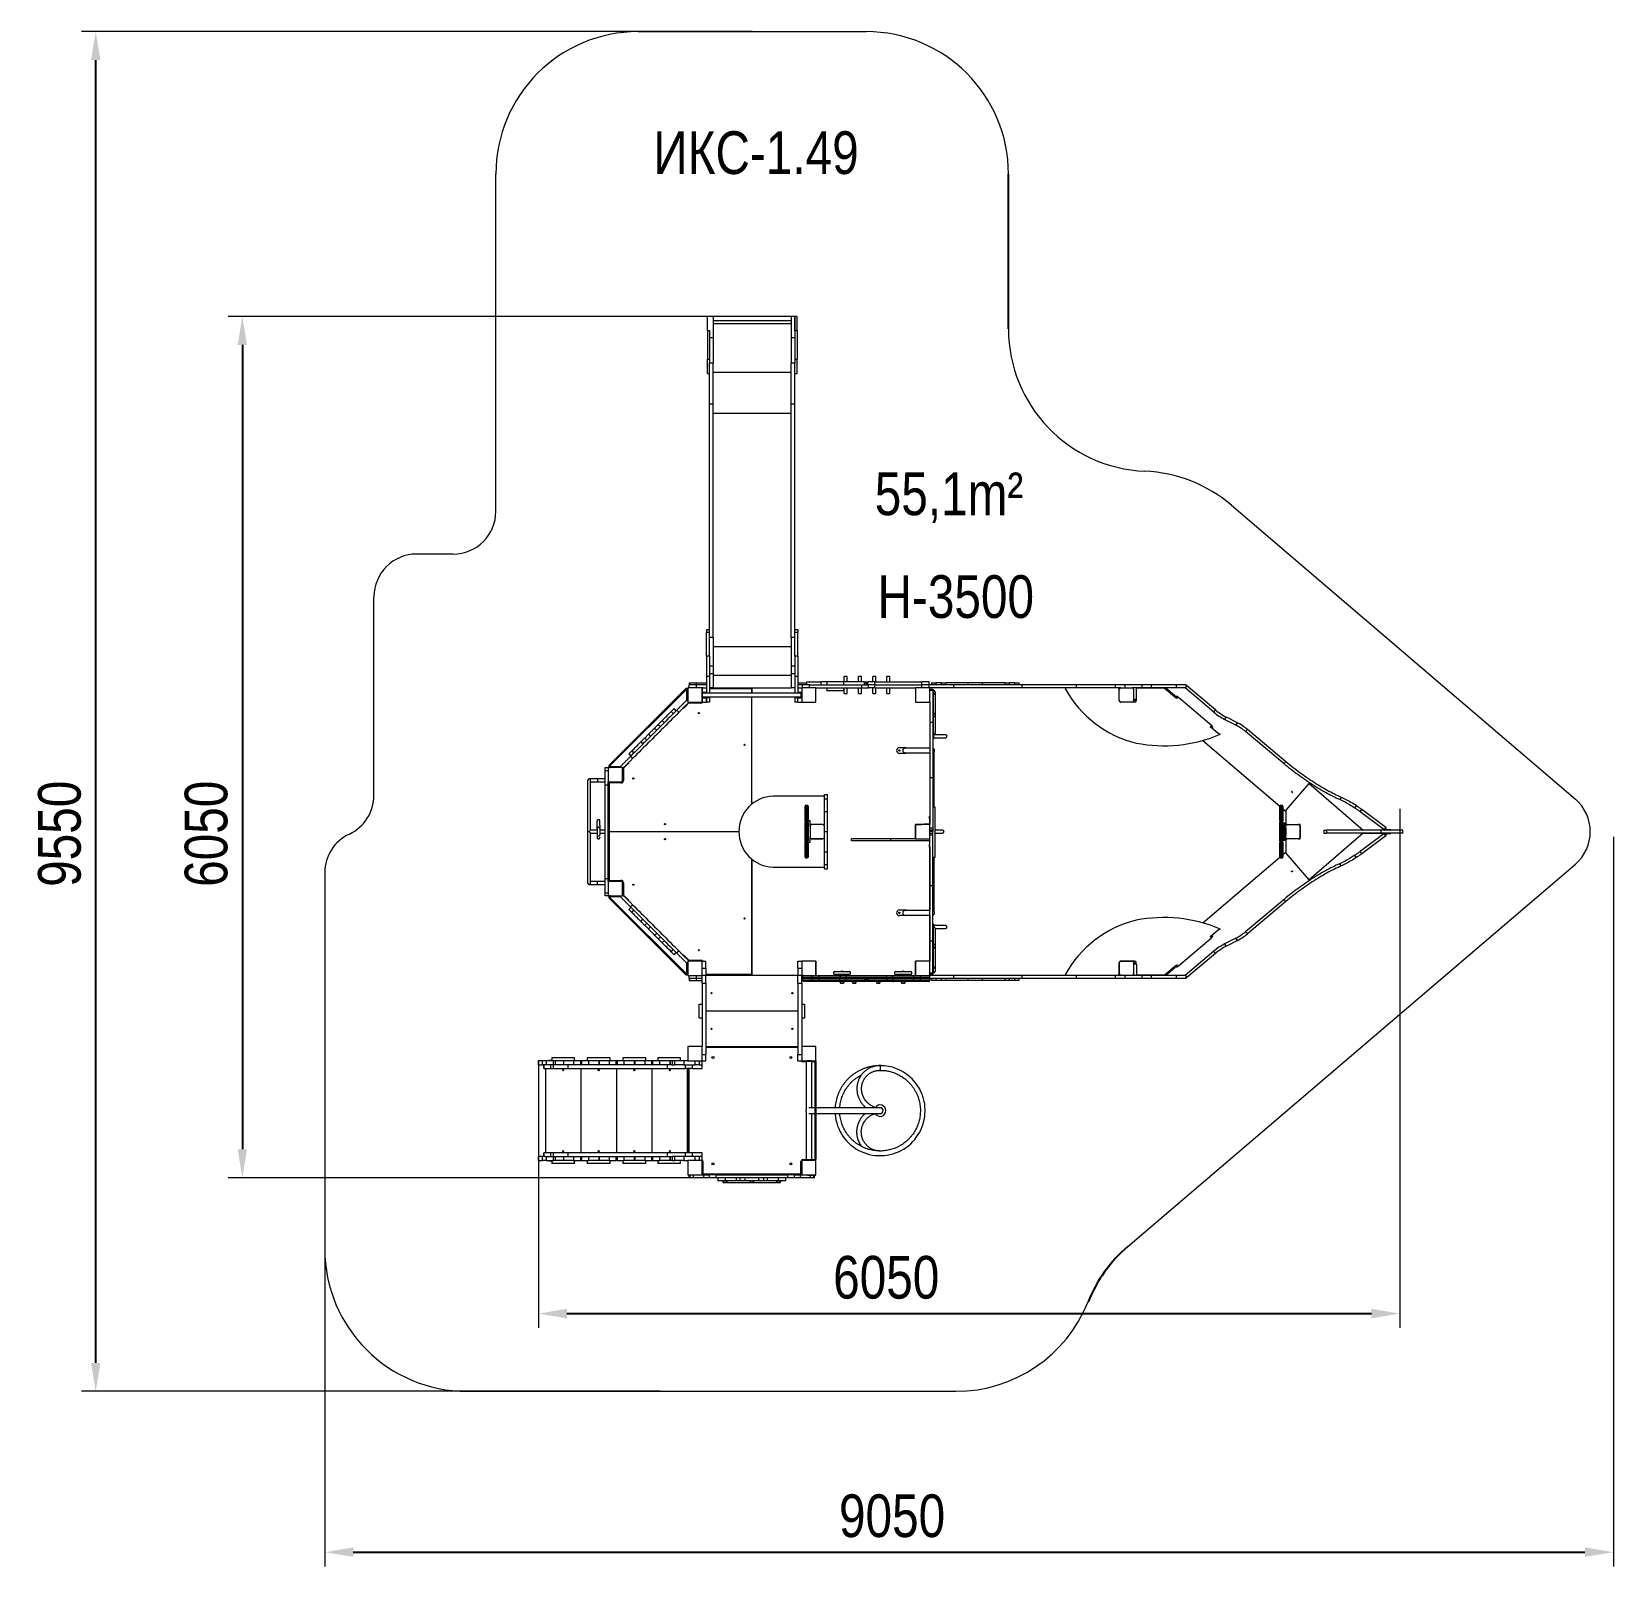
# Model space of a CAD drawing. Header units: millimetres. Extents: x -5664 to 5445, y -5101 to 5679.
import ezdxf

# ---------------------------------------------------------------- set-up
doc = ezdxf.new("R2010")
doc.units = ezdxf.units.MM
for name, color, linetype in [('DiKom', 7, 'Continuous'), ('DIKOM_АРТИКУЛ', 7, 'Continuous'), ('DIKOM_ЗОНА', 80, 'Continuous'), ('DIKOM_ОБЪЕКТ', 7, 'Continuous'), ('DIKOM_РАЗМЕР_ЗОНА', 7, 'Continuous'), ('DIKOM_РАЗМЕР_ОБЪЕКТА', 7, 'Continuous')]:
    doc.layers.add(name, color=color, linetype=linetype)
doc.styles.add('style1', font='arial.ttf', dxfattribs={"width": 0.8})
doc.dimstyles.new('1-50', dxfattribs={"dimtxt": 300, "dimasz": 200, "dimexe": 100, "dimexo": 0, "dimgap": 100, "dimtad": 1, "dimtxsty": 'style1', "dimcen": 200, "dimclrd": 7, "dimclre": 7, "dimclrt": 7, "dimadec": 1, "dimazin": 2, "dimtfac": 1, "dimtmove": 0, "dimatfit": 2, "dimfxl": 0, "dimlwd": 25, "dimlwe": 18, "dimarcsym": 0})

msp = doc.modelspace()

# ---------------------------------------------------------------- texts
at = {"layer": 'DIKOM_АРТИКУЛ', "insert": (-1297.653, 4978.818), "char_height": 300, "attachment_point": 1, "style": 'style1'}
msp.add_mtext_dynamic_manual_height_columns('ИКС-1.49', width=1667.53662, gutter_width=20, heights=[0], dxfattribs=at)
at = {"layer": 'DIKOM_РАЗМЕР_ОБЪЕКТА', "char_height": 300, "attachment_point": 1, "style": 'style1'}
for s, insert in [('55,1m²', (257.268, 2582.659)), ('Н-3500', (276.517, 1860.988))]:
    msp.add_mtext_dynamic_manual_height_columns(s, width=5885.53069, gutter_width=20, heights=[0], dxfattribs=dict(at, insert=insert))

# ---------------------------------------------------------------- blocks, each defined once
blk = doc.blocks.new('*D10')
at = {"layer": 'Defpoints', "color": 0, "transparency": 16777216}
for p in [(-288, 3679), (-4184, -2371), (-288, -2371)]:
    blk.add_point(p, dxfattribs=at)
at = {"layer": 'DIKOM_РАЗМЕР_ОБЪЕКТА', "color": 7, "lineweight": 18, "transparency": 16777216}
for p, q in [((-288, 3679), (-4284, 3679)), ((-288, -2371), (-4284, -2371))]:
    blk.add_line(p, q, dxfattribs=at)
at = {"layer": 'DIKOM_РАЗМЕР_ОБЪЕКТА', "color": 7, "lineweight": 25, "transparency": 16777216}
blk.add_line((-4184, 3479), (-4184, -2171), dxfattribs=at)
at = {"layer": 'DIKOM_РАЗМЕР_ОБЪЕКТА', "color": 7, "transparency": 16777216}
for points in [[(-4217, 3479), (-4151, 3479), (-4184, 3679)], [(-4217, -2171), (-4151, -2171), (-4184, -2371)]]:
    blk.add_solid(points, dxfattribs=at)
at = {"layer": 'DIKOM_РАЗМЕР_ОБЪЕКТА', "color": 7, "transparency": 16777216, "insert": (-4437, 45), "char_height": 300, "attachment_point": 5, "rotation": 90, "style": 'style1'}
blk.add_mtext('6050', dxfattribs=at)
blk = doc.blocks.new('*D11')
at = {"layer": 'Defpoints', "color": 0, "transparency": 16777216}
for p in [(3945, 221), (-2105, -1552), (3945, -3325)]:
    blk.add_point(p, dxfattribs=at)
at = {"layer": 'DIKOM_РАЗМЕР_ОБЪЕКТА', "color": 7, "lineweight": 18, "transparency": 16777216}
for p, q in [((3945, 221), (3945, -3425)), ((-2105, -1552), (-2105, -3425))]:
    blk.add_line(p, q, dxfattribs=at)
at = {"layer": 'DIKOM_РАЗМЕР_ОБЪЕКТА', "color": 7, "lineweight": 25, "transparency": 16777216}
blk.add_line((-1905, -3325), (3745, -3325), dxfattribs=at)
at = {"layer": 'DIKOM_РАЗМЕР_ОБЪЕКТА', "color": 7, "transparency": 16777216}
for points in [[(-1905, -3292), (-1905, -3359), (-2105, -3325)], [(3745, -3292), (3745, -3359), (3945, -3325)]]:
    blk.add_solid(points, dxfattribs=at)
at = {"layer": 'DIKOM_РАЗМЕР_ОБЪЕКТА', "color": 7, "transparency": 16777216, "insert": (338, -3072), "char_height": 300, "attachment_point": 5, "style": 'style1'}
blk.add_mtext('6050', dxfattribs=at)
blk = doc.blocks.new('*D12')
at = {"layer": 'Defpoints', "color": 0, "transparency": 16777216}
for p in [(5445, 23), (-3605, -1052), (5445, -5001)]:
    blk.add_point(p, dxfattribs=at)
at = {"layer": 'DIKOM_РАЗМЕР_ЗОНА', "color": 7, "lineweight": 18, "transparency": 16777216}
for p, q in [((5445, 23), (5445, -5101)), ((-3605, -1052), (-3605, -5101))]:
    blk.add_line(p, q, dxfattribs=at)
at = {"layer": 'DIKOM_РАЗМЕР_ЗОНА', "color": 7, "lineweight": 25, "transparency": 16777216}
blk.add_line((-3405, -5001), (5245, -5001), dxfattribs=at)
at = {"layer": 'DIKOM_РАЗМЕР_ЗОНА', "color": 7, "transparency": 16777216}
for points in [[(-3405, -4967), (-3405, -5034), (-3605, -5001)], [(5245, -4967), (5245, -5034), (5445, -5001)]]:
    blk.add_solid(points, dxfattribs=at)
at = {"layer": 'DIKOM_РАЗМЕР_ЗОНА', "color": 7, "transparency": 16777216, "insert": (379, -4747), "char_height": 300, "attachment_point": 5, "style": 'style1'}
blk.add_mtext('9050', dxfattribs=at)
blk = doc.blocks.new('*D13')
at = {"layer": 'Defpoints', "color": 0, "transparency": 16777216}
for p in [(-5214, 5679), (-603, 5679), (-1249, -3871)]:
    blk.add_point(p, dxfattribs=at)
at = {"layer": 'DIKOM_РАЗМЕР_ЗОНА', "color": 7, "lineweight": 18, "transparency": 16777216}
for p, q in [((-603, 5679), (-5314, 5679)), ((-1249, -3871), (-5314, -3871))]:
    blk.add_line(p, q, dxfattribs=at)
at = {"layer": 'DIKOM_РАЗМЕР_ЗОНА', "color": 7, "lineweight": 25, "transparency": 16777216}
blk.add_line((-5214, -3671), (-5214, 5479), dxfattribs=at)
at = {"layer": 'DIKOM_РАЗМЕР_ЗОНА', "color": 7, "transparency": 16777216}
for points in [[(-5247, 5479), (-5180, 5479), (-5214, 5679)], [(-5247, -3671), (-5180, -3671), (-5214, -3871)]]:
    blk.add_solid(points, dxfattribs=at)
at = {"layer": 'DIKOM_РАЗМЕР_ЗОНА', "color": 7, "transparency": 16777216, "insert": (-5467, 45), "char_height": 300, "attachment_point": 5, "rotation": 90, "style": 'style1'}
blk.add_mtext('9550', dxfattribs=at)
blk = doc.blocks.new('A$C25ee4d53')
at = {"color": 7, "linetype": 'Continuous', "lineweight": 15}
for p, q in [((4, 836), (0, 836)), ((0, 796), (0, 836)), ((4, 796), (0, 796)), ((344, 836), (4, 836)), ((4, 796), (4, 836)), ((4, 796), (329, 796)), ((329, 816), (329, 316)), ((696, 836), (356, 836)), ((371, 316), (371, 816)), ((371, 796), (696, 796)), ((696, 796), (696, 836)), ((696, 836), (700, 836)), ((696, 796), (700, 796)), ((700, 796), (700, 836)), ((33, 316), (34, 302)), ((66, 316), (67, 320)), ((67, 314), (66, 316)), ((633, 318), (633, 306))]:
    blk.add_line(p, q, dxfattribs=at)
at = {"color": 7, "linetype": 'Continuous', "lineweight": 15, "flags": 128}
for points in [[(329, 632), (325, 632), (304, 630), (284, 626), (264, 621), (244, 615), (224, 607), (205, 598), (187, 588), (170, 577), (153, 564), (137, 551), (122, 536), (108, 521), (95, 504), (83, 487), (73, 469), (63, 450), (55, 431), (48, 412), (43, 392), (38, 371), (35, 351), (34, 330), (34, 309), (35, 288), (37, 267), (41, 247), (46, 227), (53, 207), (61, 188), (70, 169), (80, 151), (92, 133), (104, 117), (118, 101), (133, 86), (148, 72), (165, 60), (182, 48), (200, 38), (219, 28), (238, 20), (258, 14), (278, 8), (294, 5), (311, 2), (327, 1), (343, 0), (359, 0), (378, 1), (397, 3), (415, 7), (433, 11), (442, 13), (450, 16), (459, 19), (469, 23), (479, 27), (490, 32), (501, 38), (513, 45), (525, 53), (537, 61), (550, 71), (562, 82), (573, 91), (583, 102), (593, 113), (602, 125), (612, 138), (621, 152), (629, 167), (637, 183), (644, 200), (650, 217), (655, 230), (658, 244), (661, 257), (663, 272), (665, 286), (666, 301), (666, 316), (666, 316)], [(633, 316), (633, 316), (634, 316), (634, 316), (635, 315), (636, 315), (638, 315), (640, 314), (642, 314), (644, 314), (646, 314), (649, 314), (651, 314), (653, 314)], [(653, 314), (656, 314), (658, 314), (660, 314), (662, 315), (663, 315), (665, 315), (666, 316), (666, 316), (666, 316), (666, 316)]]:
    blk.add_lwpolyline(points, dxfattribs=at)
at = {"color": 7, "linetype": 'Continuous', "lineweight": 15}
for centre, radius, start, end in [((350, 816), 21, 90, 107.7528), ((350, 816), 21, 72.2472, 90), ((350, 316), 40, 121.6682, 270), ((350, 316), 40, 270, 55.5528), ((350, 316), 21, 180, 0), ((350, 316), 21, 180, 270), ((350, 316), 21, 270, 0)]:
    blk.add_arc(centre, radius, start, end, dxfattribs=at)
for points, knots in [([(633, 316), (633, 311), (633, 300), (632, 284), (630, 269), (627, 254), (623, 238), (618, 223), (612, 207), (605, 191), (597, 177), (589, 164), (581, 152), (573, 141), (564, 131), (556, 121), (547, 113), (539, 105), (531, 98), (522, 91), (514, 85), (505, 79), (496, 74), (488, 69), (479, 64), (467, 58), (453, 52), (436, 46), (418, 41), (400, 37), (382, 35), (363, 33), (345, 33), (326, 34), (307, 36), (289, 39), (271, 44), (253, 50), (236, 57), (219, 65), (203, 74), (187, 84), (172, 96), (158, 108), (144, 121), (132, 135), (121, 150), (110, 165), (101, 181), (92, 198), (85, 215), (79, 233), (74, 251), (70, 269), (68, 288), (66, 306), (66, 325), (68, 344), (70, 362), (74, 380), (78, 399), (84, 416), (92, 433), (100, 450), (109, 466), (120, 482), (131, 497), (143, 511), (157, 524), (171, 536), (186, 548), (201, 558), (217, 567), (234, 575), (251, 582), (269, 588), (287, 593), (306, 597), (320, 599), (327, 599), (329, 599)], [0, 0, 0, 0, 0.012483, 0.024652, 0.036504, 0.04804, 0.059259, 0.072836, 0.085919, 0.098506, 0.110599, 0.122197, 0.133299, 0.143908, 0.154022, 0.163641, 0.172764, 0.181394, 0.189528, 0.198218, 0.206262, 0.213925, 0.221617, 0.229342, 0.237099, 0.24489, 0.258601, 0.272414, 0.286327, 0.300341, 0.314456, 0.328654, 0.34286, 0.357067, 0.371273, 0.385479, 0.399685, 0.413892, 0.428098, 0.442304, 0.456511, 0.470717, 0.484923, 0.49913, 0.513336, 0.527542, 0.541748, 0.555954, 0.570161, 0.584367, 0.598573, 0.612779, 0.626986, 0.641192, 0.655398, 0.669604, 0.683811, 0.698017, 0.712223, 0.726429, 0.740635, 0.754842, 0.769048, 0.783254, 0.79746, 0.811667, 0.825873, 0.840079, 0.854285, 0.868492, 0.882698, 0.896904, 0.91111, 0.925316, 0.939523, 0.953729, 0.967935, 0.982141, 0.996348, 1, 1, 1, 1]), ([(666, 298), (666, 305), (667, 318), (666, 338), (664, 359), (660, 379), (656, 400), (649, 420), (642, 439), (633, 458), (623, 476), (612, 494), (600, 511), (587, 527), (572, 542), (557, 556), (541, 569), (524, 581), (506, 592), (487, 602), (468, 610), (449, 617), (428, 623), (408, 628), (389, 631), (376, 632), (371, 632)], [0, 0, 0, 0, 0.038455, 0.080644, 0.122833, 0.165021, 0.20721, 0.2494, 0.291589, 0.333778, 0.375967, 0.418156, 0.460345, 0.502534, 0.544723, 0.586911, 0.6291, 0.671289, 0.713478, 0.755667, 0.797855, 0.840045, 0.882234, 0.924423, 0.966612, 1, 1, 1, 1]), ([(371, 599), (374, 599), (383, 598), (399, 596), (417, 592), (435, 587), (453, 581), (470, 574), (486, 565), (503, 556), (518, 545), (533, 533), (547, 521), (560, 508), (572, 493), (583, 478), (593, 463), (599, 452), (602, 447)], [0, 0, 0, 0, 0.031789, 0.096462, 0.161135, 0.225808, 0.290479, 0.355151, 0.419824, 0.484497, 0.54917, 0.613841, 0.678514, 0.743187, 0.80786, 0.872532, 0.937204, 1, 1, 1, 1]), ([(67, 320), (67, 322), (67, 327), (68, 335), (69, 343), (71, 351), (73, 358), (76, 364), (78, 370), (81, 376), (84, 381), (86, 385), (88, 388), (91, 392), (94, 396), (97, 401), (101, 405), (106, 410), (113, 416), (121, 423), (131, 429), (141, 435), (151, 439), (161, 443), (172, 445), (183, 447), (194, 448), (204, 448), (213, 448), (222, 446), (231, 445), (238, 443), (245, 440), (251, 438), (257, 436), (262, 433), (268, 430), (273, 427), (277, 424), (282, 420), (287, 416), (293, 411), (299, 405), (305, 398), (310, 391), (315, 383), (320, 374), (324, 365), (327, 357), (328, 352), (329, 350)], [0, 0, 0, 0, 0.0153367, 0.0393833, 0.0618349, 0.0826899, 0.1019482, 0.1196102, 0.1386966, 0.1554835, 0.1699707, 0.1821577, 0.1920441, 0.2044259, 0.2175463, 0.2324243, 0.2490603, 0.2674548, 0.2876079, 0.3190976, 0.349831, 0.3797933, 0.4089846, 0.4374048, 0.4658579, 0.4950829, 0.5250776, 0.549631, 0.5746772, 0.5996483, 0.6225121, 0.6430856, 0.6613692, 0.6773631, 0.6927795, 0.7095849, 0.7277816, 0.7416319, 0.756192, 0.7717775, 0.7895142, 0.8095009, 0.831737, 0.8562215, 0.8794911, 0.9044817, 0.9311915, 0.9596209, 0.9836042, 1, 1, 1, 1]), ([(329, 420), (329, 421), (327, 423), (324, 427), (318, 432), (313, 437), (308, 442), (301, 448), (292, 454), (282, 460), (271, 466), (260, 470), (247, 474), (235, 478), (221, 480), (208, 481), (193, 481), (179, 480), (165, 478), (151, 474), (137, 469), (124, 463), (112, 456), (103, 450), (99, 447), (98, 447)], [0, 0, 0, 0, 0.002145, 0.032641, 0.062183, 0.091207, 0.119714, 0.147704, 0.195435, 0.241741, 0.288771, 0.337212, 0.387062, 0.438289, 0.490785, 0.544542, 0.599562, 0.655711, 0.712042, 0.76837, 0.824694, 0.881017, 0.937119, 0.992259, 1, 1, 1, 1]), ([(666, 316), (666, 320), (666, 328), (665, 339), (663, 349), (661, 358), (658, 368), (655, 378), (651, 387), (646, 396), (642, 404), (637, 410), (633, 416), (628, 422), (624, 427), (620, 431), (615, 436), (610, 440), (604, 445), (596, 451), (587, 457), (577, 462), (567, 467), (558, 470), (550, 473), (544, 474), (538, 476), (533, 477), (530, 477), (526, 478), (523, 478), (517, 479), (510, 479), (502, 479), (493, 479), (484, 478), (474, 477), (464, 475), (454, 472), (443, 468), (433, 464), (424, 459), (416, 455), (410, 451), (404, 447), (398, 442), (392, 438), (386, 432), (379, 424), (374, 419), (371, 416), (371, 415)], [0, 0, 0, 0, 0.027834, 0.054516, 0.080047, 0.104422, 0.127642, 0.155039, 0.18063, 0.204412, 0.226386, 0.24655, 0.264904, 0.281446, 0.29706, 0.312905, 0.328986, 0.345303, 0.361857, 0.388829, 0.416405, 0.444487, 0.471588, 0.497203, 0.51425, 0.530568, 0.545744, 0.558252, 0.566105, 0.573619, 0.582847, 0.593807, 0.613613, 0.634931, 0.65676, 0.6791, 0.701951, 0.725312, 0.753733, 0.781193, 0.807503, 0.832663, 0.856675, 0.873124, 0.888987, 0.905199, 0.92398, 0.945427, 0.969539, 0.996316, 1, 1, 1, 1]), ([(371, 344), (371, 345), (373, 350), (375, 358), (379, 366), (383, 374), (387, 381), (391, 387), (396, 393), (400, 398), (404, 403), (408, 407), (413, 411), (417, 415), (424, 420), (432, 426), (441, 431), (452, 436), (462, 440), (471, 442), (478, 444), (487, 445), (495, 446), (502, 446), (509, 446), (515, 446), (520, 445), (525, 445), (530, 444), (535, 443), (541, 441), (547, 439), (554, 436), (562, 433), (569, 429), (576, 425), (582, 421), (587, 416), (592, 412), (597, 408), (601, 403), (605, 399), (609, 394), (613, 388), (616, 382), (620, 375), (624, 367), (627, 359), (629, 351), (631, 343), (632, 335), (633, 326), (633, 320), (633, 316)], [0, 0, 0, 0, 0.013421, 0.038958, 0.062795, 0.08493, 0.105362, 0.124091, 0.143408, 0.160498, 0.175911, 0.191376, 0.207016, 0.222832, 0.238824, 0.267228, 0.296168, 0.32574, 0.356072, 0.376718, 0.397702, 0.419023, 0.440607, 0.4606, 0.478194, 0.493391, 0.506208, 0.518404, 0.531172, 0.545034, 0.560855, 0.578648, 0.598411, 0.620137, 0.642302, 0.663792, 0.684607, 0.701912, 0.718722, 0.735037, 0.750857, 0.766315, 0.783354, 0.802622, 0.821311, 0.841707, 0.86381, 0.887622, 0.907905, 0.929283, 0.951758, 0.97533, 1, 1, 1, 1])]:
    blk.add_open_spline(points, degree=3, knots=knots, dxfattribs=at)

# ---------------------------------------------------------------- dimensions: what is measured, and where the dimension line sits
at = {"layer": 'DIKOM_РАЗМЕР_ЗОНА'}
dim = msp.add_linear_dim(base=(-5213.766, 5678.893), p1=(-1248.545, -3871.107), p2=(-603.407, 5678.893), angle=90, dimstyle='1-50', dxfattribs=at)
dim.commit()
dim.dimension.update_dxf_attribs({"geometry": '*D13', "text_midpoint": (-5213.766, 44.895), "dimtype": 160})
dim = msp.add_linear_dim(base=(5444.594, -5000.504), p1=(-3605.406, -1052.108), p2=(5444.594, 22.881), dimstyle='1-50', dxfattribs=at)
dim.commit()
dim.dimension.update_dxf_attribs({"geometry": '*D12', "text_midpoint": (378.833, -5000.504), "dimtype": 160})
at = {"layer": 'DIKOM_РАЗМЕР_ОБЪЕКТА'}
dim = msp.add_linear_dim(base=(-4184.082, -2371.107), p1=(-288.407, 3678.893), p2=(-288.407, -2371.107), angle=90, dimstyle='1-50', dxfattribs=at)
dim.commit()
dim.dimension.update_dxf_attribs({"geometry": '*D10', "text_midpoint": (-4184.082, 44.895), "dimtype": 160})
dim = msp.add_linear_dim(base=(3944.594, -3325.431), p1=(-2105.406, -1551.905), p2=(3944.594, 220.672), dimstyle='1-50', dxfattribs=at)
dim.commit()
dim.dimension.update_dxf_attribs({"geometry": '*D11', "text_midpoint": (338.454, -3325.431), "dimtype": 160})

# ---------------------------------------------------------------- linework, layer by layer
at = {"layer": 'DiKom', "color": 3}
msp.add_line((1196.593, 3590.461), (1196.593, 4678.893), dxfattribs=at)
msp.add_arc((2683.502, -3615.249), 1000, 130.5175482, 158.1565971, dxfattribs=at)
at = {"layer": 'DIKOM_ЗОНА', "color": 3, "lineweight": 15}
for p, q in [((-1403.407, 5678.893), (196.593, 5678.893)), ((-2403.407, 2309.84), (-2403.407, 4678.893)), ((2761.961, 2352.446), (5177.733, 287.902)), ((-2703.407, 2009.84), (-2959.524, 2009.84)), ((-3259.524, 315.075), (-3259.524, 1709.84)), ((2033.821, -2855.042), (5177.733, -168.222)), ((-3605.406, -228.454), (-3605.406, -2871.107)), ((-2605.406, -3871.107), (827.093, -3871.107))]:
    msp.add_line(p, q, dxfattribs=at)
for centre, radius, start, end in [((-1403.407, 4678.893), 1000, 90, 180), ((196.593, 4678.893), 1000, 0, 90), ((2196.593, 3590.461), 1000, 180, 267.5838921), ((2112.28, 1592.239), 1000, 49.4824518, 87.5838921), ((-2703.407, 2309.84), 300, 270, 0), ((-2959.524, 1709.84), 300, 90, 180), ((-3559.524, 315.075), 300, 295.0576339, 0), ((4982.828, 59.84), 300, 310.5175482, 49.4824518), ((-3305.406, -228.454), 300, 115.0576339, 180), ((-2605.406, -2871.107), 1000, 180, 270), ((827.093, -2871.107), 1000, 270, 338.1565971)]:
    msp.add_arc(centre, radius, start, end, dxfattribs=at)
at = {"layer": 'DIKOM_ОБЪЕКТ', "color": 7, "linetype": 'Continuous', "lineweight": 15}
for p, q in [((-903.407, 3678.893), (-918.406, 3678.893)), ((-918.406, 3578.893), (-918.406, 3678.893)), ((-876.406, 3678.893), (-903.407, 3678.893)), ((-876.406, 3678.893), (-876.406, 3528.893)), ((-303.407, 3678.893), (-330.407, 3678.893)), ((-330.407, 3678.893), (-330.407, 3528.893)), ((-288.407, 3678.893), (-303.407, 3678.893)), ((-303.407, 3578.893), (-303.407, 3678.893)), ((-303.407, 3678.893), (-303.407, 3528.893)), ((-288.407, 3578.893), (-288.407, 3678.893)), ((-918.406, 3578.893), (-903.407, 3578.893)), ((-918.406, 3578.893), (-918.406, 3378.893)), ((-903.407, 3578.893), (-903.407, 3528.893)), ((-330.407, 3647.893), (-876.406, 3647.893)), ((-876.406, 3628.893), (-330.407, 3628.893)), ((-303.407, 3578.893), (-288.407, 3578.893)), ((-288.407, 3578.893), (-288.407, 3378.893)), ((-876.406, 3528.893), (-903.407, 3528.893)), ((-903.407, 3528.893), (-903.407, 3349.325)), ((-876.406, 3528.893), (-876.406, 3349.325)), ((-303.407, 3528.893), (-330.407, 3528.893)), ((-330.407, 3528.893), (-330.407, 3349.325)), ((-303.407, 3528.893), (-303.407, 3349.325)), ((-918.406, 3378.893), (-903.407, 3378.893)), ((-918.406, 3278.893), (-918.406, 3378.893)), ((-876.406, 3349.325), (-903.407, 3349.325)), ((-903.407, 3062.832), (-903.407, 3349.325)), ((-876.406, 3062.832), (-876.406, 3349.325)), ((-303.407, 3349.325), (-330.407, 3349.325)), ((-330.407, 3062.832), (-330.407, 3349.325)), ((-303.407, 3378.893), (-288.407, 3378.893)), ((-303.407, 3062.832), (-303.407, 3349.325)), ((-288.407, 3278.893), (-288.407, 3378.893)), ((-918.406, 3278.893), (-903.407, 3278.893)), ((-876.406, 3286.345), (-330.407, 3286.345)), ((-303.407, 3278.893), (-288.407, 3278.893)), ((-876.406, 3062.832), (-903.407, 3062.832)), ((-903.407, 1459.495), (-903.407, 3062.832)), ((-876.406, 1422.759), (-876.406, 3062.832)), ((-876.406, 2999.852), (-330.407, 2999.852)), ((-303.407, 3062.832), (-330.407, 3062.832)), ((-330.407, 1422.759), (-330.407, 3062.832)), ((-303.407, 1459.495), (-303.407, 3062.832)), ((-903.407, 1478.355), (-924.407, 1478.355)), ((-924.407, 1478.355), (-924.407, 1459.495)), ((-903.407, 1459.495), (-924.407, 1459.495)), ((-924.407, 1293.361), (-924.407, 1459.495)), ((-903.407, 1293.361), (-903.407, 1459.495)), ((-282.407, 1478.355), (-303.407, 1478.355)), ((-282.407, 1459.495), (-303.407, 1459.495)), ((-303.407, 1293.361), (-303.407, 1459.495)), ((-282.407, 1478.355), (-282.407, 1459.495)), ((-282.407, 1293.361), (-282.407, 1459.495)), ((-876.406, 1422.759), (-903.407, 1422.759)), ((-876.406, 1422.759), (-876.406, 1222.214)), ((-876.406, 1359.778), (-330.407, 1359.778)), ((-303.407, 1422.759), (-330.407, 1422.759)), ((-330.407, 1422.759), (-330.407, 1222.214)), ((-903.407, 1293.361), (-924.407, 1293.361)), ((-924.407, 1293.361), (-924.407, 1150.612)), ((-903.407, 1293.361), (-903.407, 1150.612)), ((-876.406, 1222.214), (-903.407, 1222.214)), ((-876.406, 1222.214), (-876.406, 1169.449)), ((-303.407, 1222.214), (-330.407, 1222.214)), ((-330.407, 1222.214), (-330.407, 1169.449)), ((-282.407, 1293.361), (-303.407, 1293.361)), ((-303.407, 1293.361), (-303.407, 1150.612)), ((-282.407, 1293.361), (-282.407, 1150.612)), ((-903.407, 1150.612), (-924.407, 1150.612)), ((-924.407, 1150.612), (-924.407, 1039.553)), ((-876.406, 1169.449), (-903.407, 1169.449)), ((-903.407, 1150.612), (-903.407, 1032.961)), ((-876.406, 1169.449), (-876.406, 1069.449)), ((-876.406, 1159.233), (-330.407, 1159.233)), ((-303.407, 1169.449), (-330.407, 1169.449)), ((-330.407, 1169.449), (-330.407, 1069.449)), ((-282.407, 1150.612), (-303.407, 1150.612)), ((-303.407, 1150.612), (-303.407, 1032.961)), ((-282.407, 1150.612), (-282.407, 1032.961)), ((-221.014, 1111.461), (-221.014, 1090.461)), ((-221.014, 1111.461), (-121.014, 1111.461)), ((-121.014, 1111.461), (-121.014, 1090.461)), ((-79.816, 1111.461), (-121.014, 1111.461)), ((-79.816, 1111.461), (-79.816, 1090.461)), ((40.184, 1111.461), (-79.816, 1111.461)), ((40.184, 1090.461), (40.184, 1111.461)), ((183.986, 1111.461), (40.184, 1111.461)), ((63.986, 1150.461), (42.986, 1150.461)), ((42.986, 1111.461), (42.986, 1150.461)), ((63.986, 1111.461), (63.986, 1150.461)), ((163.986, 1150.461), (142.986, 1150.461)), ((142.986, 1111.461), (142.986, 1150.461)), ((163.986, 1111.461), (163.986, 1150.461)), ((183.986, 1111.461), (183.986, 1090.461)), ((183.986, 1111.461), (193.986, 1111.461)), ((193.986, 1111.461), (193.986, 1090.461)), ((193.986, 1111.461), (203.986, 1111.461)), ((203.986, 1111.461), (203.986, 1090.461)), ((203.986, 1111.461), (208.986, 1111.461)), ((208.986, 1090.461), (208.986, 1111.461)), ((258.986, 1111.461), (208.986, 1111.461)), ((263.986, 1150.461), (242.986, 1150.461)), ((242.986, 1111.461), (242.986, 1150.461)), ((258.986, 1090.461), (258.986, 1111.461)), ((258.986, 1111.461), (588.986, 1111.461)), ((263.986, 1111.461), (263.986, 1150.461)), ((363.986, 1150.461), (342.986, 1150.461)), ((342.986, 1111.461), (342.986, 1150.461)), ((363.986, 1111.461), (363.986, 1150.461)), ((588.986, 1090.461), (588.986, 1111.461)), ((638.986, 1111.461), (588.986, 1111.461)), ((638.986, 1090.461), (638.986, 1111.461)), ((-1608.225, 526.912), (-1072.476, 1062.662)), ((-1066.819, 1057.005), (-1602.568, 521.255)), ((-1063.404, 982.675), (-1063.405, 1055.591)), ((-1055.407, 1055.591), (-1063.405, 1055.591)), ((-955.406, 1069.461), (-1055.407, 1069.461)), ((-1055.407, 1069.461), (-1055.407, 969.461)), ((-1045.407, 1105.461), (-1045.407, 1090.461)), ((-1045.407, 1105.461), (-1043.613, 1105.461)), ((-1045.407, 1069.461), (-1045.407, 1090.461)), ((-995.407, 1090.461), (-1045.407, 1090.461)), ((-1043.613, 1105.461), (-1043.613, 1090.461)), ((-1043.613, 1105.461), (-997.142, 1105.461)), ((-997.142, 1105.461), (-997.142, 1090.461)), ((-997.142, 1105.461), (-924.407, 1105.461)), ((-995.407, 1069.461), (-995.407, 1090.461)), ((-924.407, 1090.461), (-995.407, 1090.461)), ((-948.129, 1069.461), (-955.406, 1069.461)), ((-955.406, 969.461), (-955.406, 1069.461)), ((-955.406, 1039.461), (-951.407, 1039.461)), ((-955.404, 1039.461), (-955.404, 1059.84)), ((-955.404, 1059.84), (-951.407, 1059.84)), ((-951.407, 1069.458), (-924.407, 1069.458)), ((-951.407, 1039.458), (-951.407, 1069.458)), ((-951.407, 999.461), (-951.407, 1039.461)), ((-951.407, 1039.458), (-924.407, 1039.458)), ((-259.407, 1032.961), (-951.407, 1032.961)), ((-951.407, 1005.961), (-259.407, 1005.961)), ((-945.404, 1069.84), (-924.407, 1069.84)), ((-945.404, 1069.84), (-945.404, 1069.458)), ((-924.407, 1032.961), (-924.407, 1039.458)), ((-924.407, 999.461), (-924.407, 1005.961)), ((-876.406, 1069.449), (-903.407, 1069.449)), ((-605.406, 1061.84), (-903.407, 1061.84)), ((-903.407, 1005.961), (-903.407, 999.461)), ((-876.406, 1069.449), (-330.407, 1069.449)), ((-605.406, 1069.841), (-605.406, 1032.961)), ((-605.406, 1069.841), (-330.407, 1069.841)), ((-605.406, 1032.961), (-605.406, 1061.84)), ((-605.406, 253.412), (-605.406, 1005.961)), ((-303.407, 1069.449), (-330.407, 1069.449)), ((-303.407, 1005.961), (-303.407, 999.461)), ((-282.407, 1105.461), (-221.014, 1105.461)), ((-251.014, 1090.461), (-282.407, 1090.461)), ((-282.407, 1069.841), (-255.405, 1069.841)), ((-282.407, 1069.468), (-255.407, 1069.468)), ((-282.407, 1039.469), (-255.407, 1039.469)), ((-282.407, 1005.961), (-282.407, 999.461)), ((-259.407, 1039.461), (-255.407, 1039.461)), ((-259.407, 999.461), (-259.407, 1039.461)), ((-255.407, 1069.461), (-255.407, 1069.468)), ((-255.407, 1069.461), (-255.407, 969.461)), ((-155.407, 1069.461), (-255.407, 1069.461)), ((-255.405, 1069.841), (-255.405, 1069.461)), ((-251.014, 1069.461), (-251.014, 1090.461)), ((-201.014, 1090.461), (-251.014, 1090.461)), ((-201.014, 1069.461), (-201.014, 1090.461)), ((-201.014, 1090.461), (167.334, 1090.461)), ((-155.407, 1069.461), (167.334, 1069.461)), ((-155.407, 969.461), (-155.407, 1069.461)), ((-155.405, 969.841), (-155.405, 1069.461)), ((-79.816, 1069.461), (-79.816, 1048.461)), ((-34.053, 1048.461), (-79.816, 1048.461)), ((40.184, 1048.461), (-34.053, 1048.461)), ((40.184, 1048.461), (40.184, 1069.461)), ((42.986, 1030.461), (42.986, 1069.461)), ((42.986, 1030.461), (63.986, 1030.461)), ((63.986, 1030.461), (63.986, 1069.461)), ((142.986, 1030.461), (142.986, 1069.461)), ((142.986, 1030.461), (163.986, 1030.461)), ((163.986, 1030.461), (163.986, 1069.461)), ((167.334, 1069.461), (167.334, 1090.461)), ((167.334, 1090.461), (213.16, 1090.461)), ((167.334, 1069.461), (213.16, 1069.461)), ((258.986, 1090.461), (213.16, 1090.461)), ((213.16, 1069.461), (213.16, 1090.461)), ((258.986, 1069.461), (213.16, 1069.461)), ((242.986, 1030.461), (242.986, 1069.461)), ((242.986, 1030.461), (263.986, 1030.461)), ((258.986, 1090.461), (588.986, 1090.461)), ((258.986, 1069.461), (258.986, 1090.461)), ((258.986, 1069.461), (544.598, 1069.461)), ((263.986, 1030.461), (263.986, 1069.461)), ((342.986, 1030.461), (342.986, 1069.461)), ((342.986, 1030.461), (363.986, 1030.461)), ((363.986, 1030.461), (363.986, 1069.461)), ((544.595, 1069.461), (544.595, 969.84)), ((644.598, 1069.461), (544.598, 1069.461)), ((544.598, 1069.461), (544.598, 969.461)), ((638.986, 1090.461), (588.986, 1090.461)), ((588.986, 1069.461), (588.986, 1090.461)), ((813.418, 1090.461), (638.986, 1090.461)), ((638.986, 1069.461), (638.986, 1090.461)), ((813.418, 1069.461), (644.598, 1069.461)), ((644.598, 969.461), (644.598, 1069.461)), ((644.598, 1059.84), (665.598, 1059.84)), ((665.598, 1050.638), (644.598, 1050.638)), ((656.15, 1105.461), (656.15, 1090.461)), ((656.15, 1105.461), (686.15, 1105.461)), ((665.598, 1059.84), (665.598, 1050.638)), ((670.598, 1052.89), (665.598, 1052.89)), ((665.598, 1050.638), (665.598, 826.651)), ((670.598, 1033.423), (665.598, 1033.423)), ((670.598, 1033.423), (670.598, 1052.89)), ((670.598, 886.628), (670.598, 1033.423)), ((680.598, 1042.89), (680.598, 1023.423)), ((680.598, 1023.423), (680.598, 894.978)), ((686.15, 1105.461), (686.15, 1090.461)), ((726.569, 1105.461), (686.15, 1105.461)), ((726.569, 1090.461), (726.569, 1105.461)), ((726.569, 1105.461), (756.193, 1105.461)), ((756.193, 1105.461), (756.193, 1090.461)), ((914.185, 1105.461), (756.193, 1105.461)), ((813.418, 1069.461), (813.418, 1090.461)), ((1293.231, 1090.461), (813.418, 1090.461)), ((1293.231, 1069.461), (813.418, 1069.461)), ((914.185, 1090.461), (914.185, 1105.461)), ((1014.171, 1105.461), (914.185, 1105.461)), ((1014.171, 1090.461), (1014.171, 1105.461)), ((1172.181, 1105.461), (1014.171, 1105.461)), ((1172.181, 1090.461), (1172.181, 1105.461)), ((1172.181, 1105.461), (1201.788, 1105.461)), ((1201.788, 1105.461), (1201.788, 1090.461)), ((1242.206, 1105.461), (1201.788, 1105.461)), ((1242.206, 1090.461), (1242.206, 1105.461)), ((1242.206, 1105.461), (1272.226, 1105.461)), ((1272.226, 1090.461), (1272.226, 1105.461)), ((1293.231, 1069.461), (1293.231, 1090.461)), ((1674.527, 1090.461), (1293.231, 1090.461)), ((1674.527, 1069.461), (1293.231, 1069.461)), ((1674.527, 1069.461), (1674.527, 1090.461)), ((1947.728, 1090.461), (1674.527, 1090.461)), ((1947.728, 1069.461), (1674.527, 1069.461)), ((1947.728, 1069.461), (1947.728, 1090.461)), ((2016.073, 1090.461), (1947.728, 1090.461)), ((1984.598, 1069.461), (1947.728, 1069.461)), ((1974.598, 979.461), (1974.598, 1059.461)), ((1974.598, 979.461), (1974.598, 1059.461)), ((1984.598, 1069.461), (2064.598, 1069.461)), ((2016.073, 1069.461), (2016.073, 1090.461)), ((2134.414, 1090.461), (2016.073, 1090.461)), ((2134.414, 1069.461), (2064.598, 1069.461)), ((2074.598, 1059.461), (2074.598, 1069.461)), ((2074.598, 1059.461), (2074.598, 979.461)), ((2095.598, 989.461), (2095.598, 1069.461)), ((2290.706, 1067.872), (2104.172, 1067.873)), ((2129.404, 1069.461), (2131.262, 1067.873)), ((2134.414, 1069.461), (2134.414, 1090.461)), ((2201.802, 1090.461), (2134.414, 1090.461)), ((2201.802, 1069.461), (2134.414, 1069.461)), ((2201.802, 1069.461), (2201.802, 1090.461)), ((2377.139, 1090.461), (2201.802, 1090.461)), ((2377.139, 1069.461), (2201.802, 1069.461)), ((2376.391, 995.558), (2290.706, 1067.872)), ((2290.706, 1067.872), (2303.109, 1067.872)), ((2303.109, 1067.872), (2375.812, 1006.515)), ((2375.812, 1006.515), (2378.894, 1009.73)), ((2386.471, 1006.075), (2376.391, 995.558)), ((2377.139, 1069.461), (2377.139, 1090.461)), ((2443.606, 1090.461), (2377.139, 1090.461)), ((2443.606, 1069.461), (2377.139, 1069.461)), ((2622.465, 805.276), (2390.346, 1003.129)), ((2638.08, 899.657), (2436.299, 1069.461)), ((2443.606, 1069.461), (2443.606, 1090.461)), ((2443.606, 1078.025), (2449.016, 1084.366)), ((2449.016, 1084.366), (2443.606, 1084.366)), ((2650.796, 914.562), (2449.016, 1084.366)), ((-1172.26, 903.517), (-1151.595, 924.183)), ((-1172.26, 903.517), (-1157.411, 888.668)), ((-1136.745, 909.334), (-1151.595, 924.183)), ((-1133.187, 912.893), (-1118.337, 898.043)), ((-1089.346, 927.035), (-1087.225, 924.913)), ((-1076.618, 939.763), (-1074.497, 937.641)), ((-1074.497, 937.641), (-1046.263, 965.875)), ((-1062.476, 983.603), (-1055.407, 976.534)), ((-1055.407, 979.841), (-1058.713, 979.841)), ((-1055.407, 969.461), (-955.406, 969.461)), ((-1048.334, 969.461), (-1047.627, 968.754)), ((-1045.404, 966.382), (-1045.404, 961.841)), ((-965.403, 961.841), (-1045.404, 961.841)), ((-1044.849, 966.461), (-1004.92, 966.461)), ((-1004.92, 966.461), (-1004.92, 969.461)), ((-986.92, 966.461), (-1004.92, 966.461)), ((-986.92, 966.461), (-986.92, 969.461)), ((-965.403, 969.461), (-965.403, 961.841)), ((-955.406, 999.461), (-951.407, 999.461)), ((-955.406, 979.596), (-955.404, 979.841)), ((-955.404, 979.841), (-955.404, 999.461)), ((-955.404, 979.841), (-951.407, 979.841)), ((-951.407, 999.461), (-924.407, 999.461)), ((-951.407, 999.461), (-951.407, 999.461)), ((-951.407, 969.461), (-951.407, 999.461)), ((-951.407, 969.461), (-924.407, 969.461)), ((-951.407, 969.461), (-951.407, 969.449)), ((-951.407, 969.449), (-924.407, 969.449)), ((-903.407, 999.461), (-924.407, 999.461)), ((-924.407, 999.461), (-924.407, 969.461)), ((-924.407, 969.461), (-924.407, 999.461)), ((-903.407, 969.461), (-924.407, 969.461)), ((-924.407, 969.461), (-924.407, 969.449)), ((-903.407, 969.449), (-924.407, 969.449)), ((-903.407, 999.461), (-903.407, 969.461)), ((-903.407, 969.461), (-903.407, 969.449)), ((-282.407, 999.461), (-303.407, 999.461)), ((-303.407, 999.461), (-303.407, 969.461)), ((-282.407, 969.461), (-303.407, 969.461)), ((-303.407, 969.461), (-303.407, 969.449)), ((-282.407, 969.449), (-303.407, 969.449)), ((-282.407, 999.462), (-282.407, 999.459)), ((-282.407, 999.459), (-255.407, 999.459)), ((-282.407, 969.461), (-282.407, 999.459)), ((-282.407, 969.461), (-282.407, 969.449)), ((-282.407, 969.461), (-255.407, 969.461)), ((-282.407, 969.461), (-282.407, 969.449)), ((-282.407, 969.449), (-255.407, 969.449)), ((-259.407, 999.461), (-255.407, 999.461)), ((-255.407, 969.461), (-255.407, 969.449)), ((-255.407, 969.461), (-155.407, 969.461)), ((-155.407, 969.841), (-155.405, 969.841)), ((544.595, 969.84), (544.598, 969.84)), ((544.598, 969.461), (644.598, 969.461)), ((644.595, 969.461), (644.595, 645.84)), ((644.595, 929.461), (644.598, 929.461)), ((644.598, 969.461), (644.598, 826.651)), ((680.598, 894.978), (680.598, 865.437)), ((2064.598, 969.461), (1984.598, 969.461)), ((2084.229, 968.587), (1984.598, 968.586)), ((2074.598, 989.461), (2095.598, 989.461)), ((2074.598, 983.461), (2094.2, 983.461)), ((2074.598, 968.587), (2074.598, 979.461)), ((2094.2, 989.461), (2094.2, 978.587)), ((2638.08, 899.657), (2650.796, 914.562)), ((-1289.075, 786.702), (-1263.008, 812.77)), ((-1289.075, 786.702), (-1274.226, 771.853)), ((-1263.008, 812.77), (-1248.158, 797.921)), ((-1235.414, 840.364), (-1220.565, 825.515)), ((665.598, 826.651), (644.598, 826.651)), ((644.598, 826.651), (644.598, 437.307)), ((670.598, 886.628), (665.598, 886.628)), ((670.598, 871.858), (665.598, 871.858)), ((665.598, 826.651), (665.598, 437.307)), ((670.598, 871.858), (670.598, 886.628)), ((670.598, 740.491), (670.598, 871.858)), ((680.598, 865.437), (680.598, 750.491)), ((2613.066, 795.812), (2621.644, 805.976)), ((2677.624, 741.326), (2613.066, 795.812)), ((2627.367, 800.353), (2624.339, 796.766)), ((2624.339, 796.766), (2631.216, 790.962)), ((2714.398, 848.212), (2727.114, 863.117)), ((2792.246, 808.837), (2714.398, 848.212)), ((2804.962, 823.741), (2727.114, 863.117)), ((2792.246, 808.837), (2804.962, 823.741)), ((2861.501, 763.206), (2874.217, 778.111)), ((3145.216, 550.171), (2874.217, 778.111)), ((-1385.927, 689.851), (-1371.078, 675.001)), ((-1358.333, 717.444), (-1332.266, 743.512)), ((-1358.333, 717.444), (-1343.484, 702.595)), ((-1332.266, 743.512), (-1317.416, 728.663)), ((665.598, 740.491), (670.598, 740.491)), ((669.598, 709.84), (665.598, 709.84)), ((669.598, 740.491), (669.598, 709.84)), ((755.098, 739.84), (669.598, 739.84)), ((669.598, 719.84), (755.098, 719.84)), ((2561.001, 700.614), (3102.321, 237.996)), ((2561.001, 700.614), (3054.288, 279.045)), ((3132.5, 535.266), (2861.501, 763.206)), ((-1469.746, 606.031), (-1454.897, 591.182)), ((-1458.456, 587.623), (-1443.607, 572.774)), ((-1449.081, 626.697), (-1434.231, 611.848)), ((430.129, 649.84), (470.129, 649.84)), ((470.129, 609.84), (430.129, 609.84)), ((644.595, 645.84), (470.129, 645.84)), ((470.129, 613.84), (644.595, 613.84)), ((644.595, 613.84), (644.595, 167.84)), ((675.629, 231.81), (675.629, 621.253)), ((-1636.024, 509.84), (-1615.024, 509.84)), ((-1636.024, 489.84), (-1636.024, 509.84)), ((-1636.024, 389.84), (-1636.024, 489.84)), ((-1636.024, 489.84), (-1615.024, 489.84)), ((-1615.024, 509.84), (-1615.024, 409.84)), ((-1515.024, 509.84), (-1615.024, 509.84)), ((-1601.154, 509.841), (-1601.154, 517.841)), ((-1601.154, 517.841), (-1528.238, 517.841)), ((-1525.408, 509.841), (-1601.154, 509.841)), ((-1529.166, 516.913), (-1522.094, 509.84)), ((-1525.408, 509.841), (-1525.408, 513.154)), ((-1515.024, 409.84), (-1515.024, 509.84)), ((-1515.024, 502.771), (-1514.317, 502.064)), ((-1515.024, 459.356), (-1512.024, 459.356)), ((-1512.024, 459.356), (-1512.024, 499.285)), ((-1512.024, 459.356), (-1512.024, 441.356)), ((-1511.946, 499.841), (-1507.408, 499.841)), ((-1511.439, 500.7), (-1483.205, 528.934)), ((-1507.408, 499.841), (-1507.408, 419.841)), ((-1483.205, 528.934), (-1485.326, 531.055)), ((-1470.477, 541.661), (-1472.598, 543.783)), ((3132.5, 535.266), (3145.216, 550.171)), ((-1759.524, 419.84), (-1759.524, -300.16)), ((-1689.024, 430.34), (-1749.024, 430.34)), ((-1738.524, 70.273), (-1738.524, 419.84)), ((-1738.524, 409.34), (-1689.024, 409.34)), ((-1639.024, 430.34), (-1689.024, 430.34)), ((-1689.024, 430.34), (-1689.024, 409.34)), ((-1689.024, 409.34), (-1639.024, 409.34)), ((-1636.024, 439.84), (-1639.024, 439.84)), ((-1639.024, 439.84), (-1639.024, 434.84)), ((-1636.024, 434.84), (-1639.024, 434.84)), ((-1639.024, 434.84), (-1639.024, 419.84)), ((-1639.024, 419.84), (-1639.024, 404.84)), ((-1636.024, 404.84), (-1639.024, 404.84)), ((-1639.024, 404.84), (-1639.024, 399.84)), ((-1636.024, 399.84), (-1639.024, 399.84)), ((-1636.024, 389.84), (-1615.024, 389.84)), ((-1636.024, -270.16), (-1636.024, 389.84)), ((-1615.024, 389.84), (-1615.024, 409.84)), ((-1615.024, 409.84), (-1515.024, 409.84)), ((-1615.024, 399.841), (-1607.406, 399.841)), ((-1615.024, -270.16), (-1615.024, 389.84)), ((-1607.406, 399.841), (-1607.406, 59.84)), ((-1605.406, 409.841), (-1605.406, 401.841)), ((-1525.408, 401.841), (-1605.406, 401.841)), ((-1525.408, 409.841), (-1525.408, 401.841)), ((-1515.024, 441.356), (-1512.024, 441.356)), ((-1515.024, 419.841), (-1507.408, 419.841)), ((665.598, 437.307), (644.598, 437.307)), ((644.598, 437.307), (644.598, 109.84)), ((665.598, 437.307), (665.598, 83.186)), ((3145.906, 209.84), (3307.434, 397.799)), ((3307.434, 397.799), (3688.475, 70.34)), ((-96.402, 309.84), (-456.402, 309.84)), ((-232.402, 238.545), (-232.402, 238.866)), ((-232.402, 236.149), (-232.402, 238.545)), ((-232.402, 219.647), (-232.402, 236.149)), ((-216.402, 243.866), (-227.402, 243.866)), ((-227.402, 243.545), (-227.402, 243.866)), ((-216.402, 243.545), (-227.402, 243.545)), ((-227.402, 243.545), (-227.402, 240.669)), ((-227.402, 240.669), (-227.402, 223.744)), ((-216.402, 240.669), (-227.402, 240.669)), ((-227.402, 223.744), (-227.402, 177.899)), ((-227.402, 223.744), (-216.402, 223.744)), ((-216.402, 243.545), (-216.402, 243.866)), ((-216.402, 240.669), (-216.402, 243.545)), ((-216.402, 223.744), (-216.402, 240.669)), ((-216.402, 177.899), (-216.402, 223.744)), ((-211.402, 238.866), (-211.402, 238.545)), ((-211.402, 238.545), (-211.402, 236.149)), ((-211.402, 236.149), (-211.402, 219.647)), ((-96.402, 319.84), (-75.402, 319.84)), ((-96.402, 289.84), (-96.402, 319.84)), ((-96.402, 289.84), (-75.402, 289.84)), ((-96.402, 201.162), (-96.402, 289.84)), ((-75.402, 289.84), (-75.402, 319.84)), ((-75.402, 201.162), (-75.402, 289.84)), ((680.598, 231.81), (665.598, 231.81)), ((680.598, -118.19), (680.598, 231.81)), ((3102.321, 236.994), (3102.321, 239.282)), ((3102.321, 220.785), (3102.321, 236.994)), ((3118.321, 244.282), (3107.321, 244.282)), ((3107.321, 244.282), (3107.321, 241.537)), ((3107.321, 241.537), (3107.321, 224.912)), ((3118.321, 241.537), (3107.321, 241.537)), ((3107.321, 224.912), (3107.321, 179.109)), ((3107.321, 224.912), (3118.321, 224.912)), ((3118.321, 241.537), (3118.321, 244.282)), ((3118.321, 224.912), (3118.321, 241.537)), ((3118.321, 179.109), (3118.321, 224.912)), ((3123.321, 239.282), (3123.321, 236.994)), ((3123.321, 236.994), (3123.321, 220.785)), ((3522.859, 284.911), (3535.575, 299.815)), ((3627.985, 225.861), (3640.701, 240.766)), ((-232.402, 181.442), (-232.402, 219.647)), ((-232.402, 137.381), (-232.402, 181.442)), ((-232.402, 137.381), (-232.402, 123.584)), ((-232.402, 98.682), (-232.402, 123.584)), ((-216.402, 177.899), (-227.402, 177.899)), ((-227.402, 177.899), (-227.402, 133.837)), ((-227.402, 133.837), (-216.402, 133.837)), ((-227.402, 133.837), (-227.402, 126.939)), ((-216.402, 126.939), (-227.402, 126.939)), ((-227.402, 126.939), (-227.402, 103.795)), ((-216.402, 133.837), (-216.402, 177.899)), ((-216.402, 133.837), (-216.402, 126.939)), ((-216.402, 103.795), (-216.402, 126.939)), ((-211.402, 219.647), (-211.402, 181.442)), ((-211.402, 181.442), (-211.402, 137.381)), ((-211.402, 123.584), (-211.402, 137.381)), ((-196.402, 134.84), (-211.402, 134.84)), ((-211.402, 123.584), (-211.402, 98.682)), ((-196.402, 99.84), (-196.402, 134.84)), ((-96.402, 99.84), (-96.402, 201.162)), ((-96.402, 201.162), (-75.402, 201.162)), ((-75.402, 60.019), (-75.402, 201.162)), ((586.598, 112.84), (586.598, 109.84)), ((586.598, 112.84), (604.598, 112.84)), ((604.598, 112.84), (604.598, 109.84)), ((638.598, 112.84), (604.598, 112.84)), ((638.598, 109.84), (638.598, 112.84)), ((644.598, 167.84), (641.598, 167.84)), ((641.598, 149.84), (641.598, 167.84)), ((644.598, 149.84), (641.598, 149.84)), ((641.598, 149.84), (641.598, 115.84)), ((641.598, 115.84), (644.598, 115.84)), ((644.595, 115.646), (644.595, 109.84)), ((3102.321, 182.616), (3102.321, 220.785)), ((3102.321, 138.103), (3102.321, 182.616)), ((3102.321, 138.103), (3102.321, 124.303)), ((3102.321, 100.532), (3102.321, 124.303)), ((3118.321, 179.109), (3107.321, 179.109)), ((3107.321, 179.109), (3107.321, 134.596)), ((3107.321, 134.596), (3118.321, 134.596)), ((3107.321, 127.696), (3107.321, 134.596)), ((3118.321, 127.696), (3107.321, 127.696)), ((3107.321, 127.696), (3107.321, 105.532)), ((3118.321, 134.596), (3118.321, 179.109)), ((3118.321, 127.696), (3118.321, 134.596)), ((3118.321, 105.532), (3118.321, 127.696)), ((3123.321, 220.785), (3123.321, 182.616)), ((3123.321, 220.05), (3145.906, 200.748)), ((3123.321, 182.616), (3123.321, 138.103)), ((3123.321, 124.303), (3123.321, 138.103)), ((3123.321, 124.303), (3123.321, 100.532)), ((3136.321, 119.84), (3131.321, 119.84)), ((3131.321, 119.84), (3131.321, -0.16)), ((3136.321, -0.16), (3136.321, 119.84)), ((3144.321, 111.84), (3144.321, 99.84)), ((3145.906, 109.84), (3145.906, 209.84)), ((3665.504, 200.133), (3678.221, 215.037)), ((3832.882, 74.071), (3665.504, 200.133)), ((3845.598, 88.976), (3678.221, 215.037)), ((-1693.264, 70.34), (-1738.611, 70.34)), ((-1738.597, 49.34), (-1693.244, 49.34)), ((-1738.524, -300.16), (-1738.524, 49.425)), ((-1639.024, 70.34), (-1672.171, 70.34)), ((-1672.15, 49.34), (-1639.024, 49.34)), ((-1636.024, 79.84), (-1639.024, 79.84)), ((-1639.024, 79.84), (-1639.024, 74.84)), ((-1636.024, 74.84), (-1639.024, 74.84)), ((-1639.024, 74.84), (-1639.024, 44.84)), ((-1636.024, 44.84), (-1639.024, 44.84)), ((-1639.024, 44.84), (-1639.024, 39.84)), ((-1636.024, 39.84), (-1639.024, 39.84)), ((-1607.406, 59.84), (-697.093, 59.84)), ((-1607.406, 59.84), (-1607.406, -280.158)), ((-232.402, 75.847), (-232.402, 98.795)), ((-232.402, 42.97), (-232.402, 75.847)), ((-232.402, 20.133), (-232.402, 42.97)), ((-232.402, -4.216), (-232.402, 20.133)), ((-216.402, 103.795), (-227.402, 103.795)), ((-227.402, 103.795), (-227.402, 76.257)), ((-227.402, 76.257), (-227.402, 42.537)), ((-216.402, 76.257), (-227.402, 76.257)), ((-227.402, 42.537), (-216.402, 42.537)), ((-227.402, 42.537), (-227.402, 15.133)), ((-227.402, 15.133), (-216.402, 15.133)), ((-227.402, 15.133), (-227.402, -7.587)), ((-216.402, 76.257), (-216.402, 103.795)), ((-216.402, 42.537), (-216.402, 76.257)), ((-216.402, 15.133), (-216.402, 42.537)), ((-216.402, -7.587), (-216.402, 15.133)), ((-211.402, 98.795), (-211.402, 75.847)), ((-211.402, 75.847), (-211.402, 42.97)), ((-211.402, 42.97), (-211.402, 20.133)), ((-211.402, 20.133), (-211.402, -4.216)), ((-196.402, 99.84), (-196.402, 19.84)), ((-196.402, -13.615), (-196.402, 19.84)), ((-188.857, 109.84), (-186.441, 109.84)), ((-96.402, 9.84), (-188.857, 9.84)), ((-106.402, 109.84), (-186.402, 109.84)), ((-186.402, 9.84), (-106.402, 9.84)), ((-106.363, 109.84), (-96.402, 109.84)), ((-96.402, 19.84), (-96.402, 99.84)), ((-96.402, 60.019), (-75.402, 60.019)), ((-96.402, -81.123), (-96.402, 19.84)), ((-75.402, -81.123), (-75.402, 60.019)), ((94.598, -5.16), (94.598, 9.84)), ((369.598, 9.84), (94.598, 9.84)), ((94.598, -5.16), (94.598, 9.84)), ((369.598, -5.16), (369.598, 9.84)), ((544.595, 9.84), (369.598, 9.84)), ((544.595, 109.84), (586.598, 109.84)), ((544.595, 9.84), (544.595, 109.84)), ((544.595, 9.84), (544.598, 9.84)), ((544.598, 109.84), (544.598, 9.84)), ((644.598, 109.84), (544.598, 109.84)), ((544.598, 9.84), (644.447, 9.84)), ((644.598, 9.84), (644.447, 9.84)), ((644.598, 9.84), (644.598, 109.84)), ((665.598, 83.186), (644.598, 83.186)), ((665.598, 69.84), (644.598, 69.84)), ((665.598, 59.84), (644.598, 59.84)), ((644.598, 49.84), (665.598, 49.84)), ((644.598, 36.494), (665.598, 36.494)), ((644.598, -5.16), (644.598, 9.84)), ((665.598, 83.186), (665.598, 69.84)), ((665.598, 69.84), (665.598, 59.84)), ((665.598, 49.84), (665.598, 59.84)), ((665.598, 36.494), (665.598, 49.84)), ((665.598, -317.626), (665.598, 36.494)), ((734.098, 69.84), (680.598, 69.84)), ((680.598, 49.84), (734.098, 49.84)), ((3102.321, 77.84), (3102.321, 100.532)), ((3102.321, 44.964), (3102.321, 77.84)), ((3102.321, 21.871), (3102.321, 44.964)), ((3102.321, -3.493), (3102.321, 21.871)), ((3118.321, 105.532), (3107.321, 105.532)), ((3107.321, 105.532), (3107.321, 78.302)), ((3107.321, 78.302), (3107.321, 44.583)), ((3118.321, 78.302), (3107.321, 78.302)), ((3107.321, 44.583), (3118.321, 44.583)), ((3107.321, 44.583), (3107.321, 16.871)), ((3107.321, 16.871), (3118.321, 16.871)), ((3107.321, 16.871), (3107.321, -6.826)), ((3118.321, 78.302), (3118.321, 105.532)), ((3118.321, 44.583), (3118.321, 78.302)), ((3118.321, 16.871), (3118.321, 44.583)), ((3118.321, -6.826), (3118.321, 16.871)), ((3123.321, 100.532), (3123.321, 77.84)), ((3123.321, 77.84), (3123.321, 44.964)), ((3123.321, 44.964), (3123.321, 21.871)), ((3123.321, 21.871), (3123.321, -3.493)), ((3144.321, 85.399), (3144.321, 99.84)), ((3144.321, 85.399), (3144.321, 34.281)), ((3144.321, 19.84), (3144.321, 34.281)), ((3144.321, 19.84), (3144.321, 7.84)), ((3154.321, 109.84), (3145.906, 109.84)), ((3145.906, -90.16), (3145.906, 9.84)), ((3145.906, 9.84), (3154.321, 9.84)), ((3154.321, 109.84), (3234.321, 109.84)), ((3234.321, 9.84), (3154.321, 9.84)), ((3245.907, 109.84), (3234.321, 109.84)), ((3234.321, 9.84), (3245.907, 9.84)), ((3244.321, 99.84), (3244.321, 19.84)), ((3245.907, 70.34), (3244.321, 70.34)), ((3245.907, 49.34), (3244.321, 49.34)), ((3245.907, 9.84), (3245.907, 109.84)), ((3688.19, 49.34), (3307.375, -278.004)), ((3411.922, 70.34), (3411.922, 49.34)), ((3411.922, 70.34), (3429.523, 70.34)), ((3411.922, 49.34), (3429.523, 49.34)), ((3429.523, 70.34), (3429.523, 49.34)), ((3811.229, 70.34), (3429.523, 70.34)), ((3811.229, 49.34), (3429.523, 49.34)), ((3832.882, 45.609), (3665.504, -80.452)), ((3845.598, 30.705), (3678.221, -95.356)), ((3834.264, 47.018), (3685.489, 47.018)), ((3685.773, 72.662), (3834.264, 72.662)), ((3811.229, 70.34), (3811.229, 49.34)), ((3966.861, 70.34), (3811.229, 70.34)), ((3966.861, 49.34), (3811.229, 49.34)), ((3832.882, 74.071), (3845.598, 88.976)), ((3845.598, 30.705), (3832.882, 45.609)), ((3841.173, 70.851), (3841.173, 70.34)), ((3841.173, 48.83), (3841.173, 49.34)), ((3846.854, 76.253), (3843.826, 72.705)), ((3843.826, 46.976), (3846.854, 43.427)), ((3871.918, 73.34), (3844.369, 73.34)), ((3844.369, 46.34), (3871.918, 46.34)), ((3849.036, 73.34), (3849.036, 73.403)), ((3871.918, 73.34), (3871.918, 70.34)), ((3880.721, 73.34), (3871.918, 73.34)), ((3871.918, 46.34), (3871.918, 49.34)), ((3871.918, 46.34), (3880.721, 46.34)), ((3880.721, 70.34), (3880.721, 73.34)), ((3880.721, 46.34), (3880.721, 49.34)), ((3966.861, 49.34), (3966.861, 70.34)), ((-232.402, -4.216), (-232.402, -18.014)), ((-232.402, -62.272), (-232.402, -18.014)), ((-232.402, -100.462), (-232.402, -62.272)), ((-232.402, -116.837), (-232.402, -100.462)), ((-227.402, -7.587), (-216.402, -7.587)), ((-227.402, -7.587), (-227.402, -14.486)), ((-227.402, -14.486), (-227.402, -58.744)), ((-216.402, -14.486), (-227.402, -14.486)), ((-227.402, -58.744), (-227.402, -104.572)), ((-227.402, -58.744), (-216.402, -58.744)), ((-216.402, -104.572), (-227.402, -104.572)), ((-227.402, -104.572), (-227.402, -121.367)), ((-216.402, -7.587), (-216.402, -14.486)), ((-216.402, -58.744), (-216.402, -14.486)), ((-216.402, -104.572), (-216.402, -58.744)), ((-216.402, -121.367), (-216.402, -104.572)), ((-211.402, -18.014), (-211.402, -4.216)), ((-211.402, -15.16), (-196.402, -15.16)), ((-211.402, -18.014), (-211.402, -62.272)), ((-211.402, -62.272), (-211.402, -100.462)), ((-211.402, -100.462), (-211.402, -116.837)), ((-196.402, -15.16), (-196.402, -13.615)), ((-96.402, -81.123), (-75.402, -81.123)), ((-96.402, -170.16), (-96.402, -81.123)), ((-75.402, -170.16), (-75.402, -81.123)), ((369.598, -5.16), (94.598, -5.16)), ((644.598, -5.16), (369.598, -5.16)), ((641.598, -5.16), (641.598, -30.16)), ((641.598, -30.16), (644.598, -30.16)), ((641.598, -48.16), (641.598, -30.16)), ((641.598, -48.16), (644.598, -48.16)), ((644.595, -48.16), (644.595, -494.16)), ((644.598, -317.626), (644.598, -5.16)), ((3102.321, -3.493), (3102.321, -17.287)), ((3102.321, -61.09), (3102.321, -17.287)), ((3102.321, -99.314), (3102.321, -61.09)), ((3102.321, -115.981), (3102.321, -99.314)), ((3107.321, -6.826), (3118.321, -6.826)), ((3107.321, -13.723), (3107.321, -6.826)), ((3107.321, -13.723), (3107.321, -57.526)), ((3118.321, -13.723), (3107.321, -13.723)), ((3107.321, -57.526), (3107.321, -103.395)), ((3107.321, -57.526), (3118.321, -57.526)), ((3118.321, -103.395), (3107.321, -103.395)), ((3107.321, -103.395), (3107.321, -120.489)), ((3118.321, -13.723), (3118.321, -6.826)), ((3118.321, -57.526), (3118.321, -13.723)), ((3118.321, -103.395), (3118.321, -57.526)), ((3118.321, -120.489), (3118.321, -103.395)), ((3123.321, -17.287), (3123.321, -3.493)), ((3123.321, -17.287), (3123.321, -61.09)), ((3123.321, -61.09), (3123.321, -99.314)), ((3123.321, -100.369), (3145.906, -81.067)), ((3123.321, -99.314), (3123.321, -115.981)), ((3131.321, -0.16), (3136.321, -0.16)), ((3307.375, -278.004), (3145.906, -90.16)), ((3640.701, -121.085), (3627.985, -106.181)), ((3678.221, -95.356), (3665.504, -80.452)), ((-605.405, -942.16), (-605.406, -133.732)), ((-605.406, -133.732), (-605.405, -950.16)), ((-456.401, -190.16), (-96.402, -190.16)), ((-232.402, -119.186), (-232.402, -116.837)), ((-227.402, -121.367), (-216.402, -121.367)), ((-227.402, -121.367), (-227.402, -124.186)), ((-227.402, -124.186), (-216.402, -124.186)), ((-216.402, -124.186), (-216.402, -121.367)), ((-211.402, -116.837), (-211.402, -119.186)), ((-96.402, -170.16), (-75.402, -170.16)), ((-96.402, -200.16), (-96.402, -170.16)), ((-96.402, -200.16), (-75.402, -200.16)), ((-75.402, -200.16), (-75.402, -170.16)), ((665.598, -118.19), (680.598, -118.19)), ((675.629, -501.572), (675.629, -118.19)), ((2561.001, -580.934), (3102.321, -118.316)), ((3102.321, -118.439), (3102.321, -115.981)), ((3102.321, -119.601), (3102.321, -118.439)), ((3107.321, -120.489), (3118.321, -120.489)), ((3107.321, -120.489), (3107.321, -123.439)), ((3107.321, -123.439), (3118.321, -123.439)), ((3107.321, -123.439), (3107.321, -124.601)), ((3107.321, -124.601), (3118.321, -124.601)), ((3118.321, -123.439), (3118.321, -120.489)), ((3118.321, -124.601), (3118.321, -123.439)), ((3123.321, -115.981), (3123.321, -118.439)), ((3123.321, -118.439), (3123.321, -119.601)), ((3535.575, -180.135), (3522.859, -165.23)), ((-1749.024, -310.66), (-1689.024, -310.66)), ((-1689.024, -289.66), (-1738.524, -289.66)), ((-1639.024, -289.66), (-1689.024, -289.66)), ((-1689.024, -310.66), (-1689.024, -289.66)), ((-1689.024, -310.66), (-1639.024, -310.66)), ((-1636.024, -280.16), (-1639.024, -280.16)), ((-1639.024, -280.16), (-1639.024, -285.16)), ((-1636.024, -285.16), (-1639.024, -285.16)), ((-1639.024, -285.16), (-1639.024, -300.16)), ((-1639.024, -300.16), (-1639.024, -315.16)), ((-1636.024, -315.16), (-1639.024, -315.16)), ((-1639.024, -315.16), (-1639.024, -320.16)), ((-1636.024, -320.16), (-1639.024, -320.16)), ((-1636.024, -270.16), (-1615.024, -270.16)), ((-1636.024, -370.16), (-1636.024, -270.16)), ((-1615.024, -290.16), (-1615.024, -270.16)), ((-1615.024, -280.158), (-1607.406, -280.158)), ((-1615.024, -290.16), (-1615.024, -390.16)), ((-1515.024, -290.16), (-1615.024, -290.16)), ((-1605.406, -282.158), (-1525.407, -282.158)), ((-1605.406, -290.158), (-1605.406, -282.158)), ((-1525.407, -290.158), (-1605.406, -290.158)), ((-1585.024, -290.16), (-1585.024, -290.158)), ((-1545.024, -290.16), (-1545.024, -290.158)), ((-1525.407, -290.158), (-1525.407, -282.158)), ((-1525.217, -290.16), (-1525.407, -290.158)), ((-1515.024, -390.16), (-1515.024, -290.16)), ((-1515.024, -300.158), (-1507.407, -300.158)), ((-1512.024, -321.676), (-1515.024, -321.676)), ((-1512.024, -321.676), (-1512.024, -339.676)), ((-1507.407, -300.158), (-1507.407, -380.159)), ((644.598, -317.626), (665.598, -317.626)), ((644.598, -706.97), (644.598, -317.626)), ((665.598, -706.97), (665.598, -317.626)), ((-1636.024, -370.16), (-1615.024, -370.16)), ((-1636.024, -390.16), (-1636.024, -370.16)), ((-1615.024, -390.16), (-1636.024, -390.16)), ((-1615.024, -390.16), (-1515.024, -390.16)), ((-1072.478, -942.979), (-1608.228, -407.23)), ((-1602.571, -401.573), (-1066.821, -937.322)), ((-1601.157, -390.159), (-1601.157, -398.159)), ((-1528.24, -398.159), (-1601.157, -398.159)), ((-1529.166, -397.232), (-1522.094, -390.16)), ((-1525.407, -390.159), (-1525.407, -393.472)), ((-1512.024, -339.676), (-1515.024, -339.676)), ((-1515.024, -383.09), (-1514.317, -382.383)), ((-1512.024, -379.605), (-1512.024, -339.676)), ((-1511.946, -380.159), (-1507.407, -380.159)), ((-1483.205, -409.253), (-1511.439, -381.019)), ((-1485.326, -411.374), (-1483.205, -409.253)), ((-1472.598, -424.102), (-1470.477, -421.981)), ((3132.5, -415.586), (2861.501, -643.526)), ((3145.216, -430.49), (2874.217, -658.43)), ((3145.216, -430.49), (3132.5, -415.586)), ((-1454.897, -471.501), (-1469.746, -486.351)), ((-1458.456, -467.943), (-1443.607, -453.093)), ((-1449.081, -507.016), (-1434.231, -492.167)), ((-1385.927, -570.17), (-1371.078, -555.321)), ((430.129, -490.16), (470.129, -490.16)), ((470.129, -530.16), (430.129, -530.16)), ((644.595, -494.16), (470.129, -494.16)), ((470.129, -526.16), (644.595, -526.16)), ((644.595, -526.16), (644.595, -849.78)), ((-1358.333, -597.764), (-1343.484, -582.914)), ((-1332.266, -623.831), (-1358.333, -597.764)), ((-1332.266, -623.831), (-1317.416, -608.982)), ((-1289.075, -667.022), (-1274.226, -652.172)), ((669.598, -590.16), (665.598, -590.16)), ((670.598, -609.17), (665.598, -609.17)), ((669.598, -590.16), (669.598, -609.17)), ((755.098, -600.16), (669.598, -600.16)), ((670.598, -734.042), (670.598, -609.17)), ((680.598, -619.17), (680.598, -728.433)), ((680.598, -620.16), (755.098, -620.16)), ((2613.066, -676.131), (2677.624, -621.646)), ((2874.217, -658.43), (2861.501, -643.526)), ((-1263.008, -693.089), (-1289.075, -667.022)), ((-1263.008, -693.089), (-1248.158, -678.24)), ((-1235.414, -720.683), (-1220.565, -705.834)), ((-1172.26, -783.837), (-1157.411, -768.987)), ((644.598, -706.97), (665.598, -706.97)), ((644.598, -849.78), (644.598, -706.97)), ((665.598, -930.957), (665.598, -706.97)), ((670.598, -734.042), (665.598, -734.042)), ((670.598, -748.516), (665.598, -748.516)), ((670.598, -748.516), (670.598, -734.042)), ((670.598, -899.438), (670.598, -748.516)), ((680.598, -728.433), (680.598, -757.381)), ((680.598, -757.381), (680.598, -889.438)), ((2390.346, -883.448), (2622.465, -685.595)), ((2621.644, -686.295), (2613.066, -676.131)), ((2631.216, -671.281), (2624.339, -677.085)), ((2624.339, -677.085), (2627.367, -680.672)), ((2792.246, -689.156), (2714.398, -728.531)), ((2727.114, -743.436), (2714.398, -728.531)), ((2804.962, -704.06), (2727.114, -743.436)), ((2804.962, -704.06), (2792.246, -689.156)), ((-1151.595, -804.502), (-1172.26, -783.837)), ((-1151.595, -804.502), (-1136.745, -789.653)), ((-1133.187, -793.212), (-1118.337, -778.363)), ((-1087.225, -805.233), (-1089.346, -807.354)), ((-1074.497, -817.961), (-1076.618, -820.082)), ((-1046.263, -846.195), (-1074.497, -817.961)), ((-1063.407, -935.908), (-1063.407, -862.991)), ((-1062.476, -863.922), (-1055.407, -856.853)), ((-1055.407, -860.162), (-1058.716, -860.162)), ((-955.406, -849.78), (-1055.407, -849.78)), ((-1055.407, -849.78), (-1055.407, -949.78)), ((-1055.407, -860.162), (-1055.407, -935.908)), ((-1048.334, -849.78), (-1047.627, -849.073)), ((-1045.407, -842.162), (-965.407, -842.162)), ((-1045.407, -846.701), (-1045.407, -842.162)), ((-1004.92, -846.78), (-1044.849, -846.78)), ((-1004.92, -849.78), (-1004.92, -846.78)), ((-1004.92, -846.78), (-986.92, -846.78)), ((-986.92, -849.78), (-986.92, -846.78)), ((-965.407, -849.78), (-965.407, -842.162)), ((-955.406, -849.78), (-928.407, -849.78)), ((-955.406, -949.78), (-955.406, -849.78)), ((-928.407, -899.78), (-928.407, -849.78)), ((-282.407, -899.78), (-282.407, -849.78)), ((-282.407, -849.78), (-255.407, -849.78)), ((-155.407, -849.78), (-255.407, -849.78)), ((-255.407, -849.78), (-255.407, -949.78)), ((-155.407, -949.78), (-155.407, -849.78)), ((-155.407, -850.16), (-155.405, -850.16)), ((-155.405, -850.16), (-155.405, -949.78)), ((544.595, -850.16), (544.598, -850.16)), ((544.595, -949.78), (544.595, -850.16)), ((644.598, -849.78), (544.598, -849.78)), ((544.598, -849.78), (544.598, -949.78)), ((644.595, -809.78), (644.598, -809.78)), ((644.598, -949.78), (644.598, -849.78)), ((1974.598, -939.78), (1974.598, -859.78)), ((1974.598, -859.78), (1974.598, -939.78)), ((2084.229, -848.906), (1984.598, -848.905)), ((1984.598, -849.78), (2064.598, -849.78)), ((2074.598, -848.906), (2074.598, -859.78)), ((2074.598, -859.78), (2074.598, -939.78)), ((2094.2, -863.78), (2074.598, -863.78)), ((2095.598, -869.78), (2074.598, -869.78)), ((2094.2, -869.78), (2094.2, -858.906)), ((2095.598, -869.781), (2095.598, -949.78)), ((2290.706, -948.192), (2376.391, -875.877)), ((2375.812, -886.834), (2303.109, -948.192)), ((2378.894, -890.05), (2375.812, -886.834)), ((2376.391, -875.877), (2386.471, -886.394)), ((2638.08, -779.976), (2436.299, -949.78)), ((2650.796, -794.881), (2449.016, -964.685)), ((2650.796, -794.881), (2638.08, -779.976)), ((-1072.478, -942.979), (-1066.821, -937.322)), ((-1055.407, -935.908), (-1063.407, -935.908)), ((-1055.407, -949.78), (-955.406, -949.78)), ((-1045.407, -970.78), (-1045.407, -949.78)), ((-1045.407, -970.78), (-1045.407, -985.78)), ((-995.407, -970.78), (-1045.407, -970.78)), ((-1045.407, -985.78), (-1043.613, -985.78)), ((-1043.613, -970.78), (-1043.613, -985.78)), ((-1043.613, -985.78), (-997.142, -985.78)), ((-997.142, -970.78), (-997.142, -985.78)), ((-997.142, -985.78), (-955.406, -985.78)), ((-995.407, -970.78), (-995.407, -949.78)), ((-955.406, -970.78), (-995.407, -970.78)), ((-955.406, -899.78), (-928.407, -899.78)), ((-955.406, -948.413), (-928.407, -948.413)), ((-955.406, -1004.644), (-955.406, -949.78)), ((-928.407, -899.78), (-928.407, -948.413)), ((-928.407, -942.16), (-605.405, -942.16)), ((-928.407, -1004.644), (-928.407, -948.413)), ((-605.405, -950.16), (-928.407, -950.16)), ((-282.407, -950.16), (-605.405, -950.16)), ((-282.407, -899.78), (-255.407, -899.78)), ((-282.407, -899.78), (-282.407, -948.413)), ((-282.407, -948.413), (-255.407, -948.413)), ((-282.407, -1004.644), (-282.407, -948.413)), ((-255.407, -1004.644), (-255.407, -949.78)), ((-255.407, -949.78), (-155.407, -949.78)), ((-255.405, -950.16), (-255.407, -950.16)), ((-240.894, -970.78), (-255.407, -970.78)), ((-255.407, -985.78), (-246.894, -985.78)), ((-255.405, -950.16), (-255.405, -949.78)), ((-181.552, -955.78), (-246.894, -955.78)), ((-246.894, -964.78), (-246.894, -955.78)), ((-246.894, -964.78), (-181.552, -964.78)), ((-181.228, -976.78), (-246.894, -976.78)), ((-246.894, -985.78), (-246.894, -976.78)), ((-246.894, -985.78), (-181.228, -985.78)), ((-181.153, -970.78), (-240.894, -970.78)), ((-180.461, -991.78), (-240.883, -991.78)), ((-135.727, -955.78), (-181.552, -955.78)), ((-181.552, -964.78), (-181.552, -955.78)), ((-181.552, -964.78), (-135.727, -964.78)), ((-133.112, -976.78), (-181.228, -976.78)), ((-181.228, -985.78), (-181.228, -976.78)), ((-181.228, -985.78), (-133.112, -985.78)), ((-132.78, -970.78), (-181.153, -970.78)), ((-129.963, -991.78), (-180.461, -991.78)), ((-155.407, -949.78), (-132.78, -949.78)), ((13.924, -955.78), (-135.727, -955.78)), ((-135.727, -964.78), (-135.727, -955.78)), ((-135.727, -964.78), (13.924, -964.78)), ((11.34, -976.78), (-133.112, -976.78)), ((-133.112, -985.78), (-133.112, -976.78)), ((-133.112, -985.78), (11.34, -985.78)), ((-132.78, -949.78), (10.99, -949.78)), ((10.99, -970.78), (-132.78, -970.78)), ((8.005, -991.78), (-129.963, -991.78)), ((-32.239, -929.78), (-32.239, -934.78)), ((-24.239, -921.78), (79.761, -921.78)), ((79.761, -942.78), (-24.239, -942.78)), ((53.875, -991.78), (8.005, -991.78)), ((10.99, -949.78), (54.596, -949.78)), ((54.596, -970.78), (10.99, -970.78)), ((11.34, -985.78), (11.34, -976.78)), ((54.731, -976.78), (11.34, -976.78)), ((11.34, -985.78), (54.731, -985.78)), ((13.924, -964.78), (13.924, -955.78)), ((14.314, -955.78), (13.924, -955.78)), ((14.314, -964.78), (13.924, -964.78)), ((14.314, -955.78), (14.314, -964.78)), ((55.452, -955.78), (14.314, -955.78)), ((14.314, -964.78), (55.452, -964.78)), ((17.261, -942.78), (17.261, -949.78)), ((20.261, -921.448), (20.261, -921.78)), ((21.838, -921.448), (20.261, -921.448)), ((35.261, -921.448), (21.838, -921.448)), ((35.261, -921.78), (35.261, -921.448)), ((38.261, -949.78), (38.261, -942.78)), ((187.139, -991.78), (53.875, -991.78)), ((54.596, -949.78), (341.622, -949.78)), ((341.622, -970.78), (54.596, -970.78)), ((54.731, -985.78), (54.731, -976.78)), ((187.204, -976.78), (54.731, -976.78)), ((54.731, -985.78), (187.204, -985.78)), ((55.452, -964.78), (55.452, -955.78)), ((340.766, -955.78), (55.452, -955.78)), ((55.452, -964.78), (340.766, -964.78)), ((87.761, -934.78), (87.761, -929.78)), ((191.096, -991.78), (187.139, -991.78)), ((187.204, -985.78), (187.204, -976.78)), ((197.096, -976.78), (187.204, -976.78)), ((187.204, -985.78), (197.096, -985.78)), ((191.098, -991.78), (191.096, -991.78)), ((197.096, -985.78), (197.096, -976.78)), ((197.098, -976.78), (197.096, -976.78)), ((197.096, -985.78), (197.098, -985.78)), ((197.098, -985.78), (197.098, -976.78)), ((199.124, -976.78), (199.124, -985.78)), ((209.015, -976.78), (199.124, -976.78)), ((199.124, -985.78), (209.015, -985.78)), ((209.08, -991.78), (205.124, -991.78)), ((209.015, -976.78), (209.015, -985.78)), ((341.489, -976.78), (209.015, -976.78)), ((209.015, -985.78), (341.489, -985.78)), ((342.345, -991.78), (209.08, -991.78)), ((382.09, -955.78), (340.766, -955.78)), ((340.766, -964.78), (340.766, -955.78)), ((340.766, -964.78), (382.09, -964.78)), ((384.879, -976.78), (341.489, -976.78)), ((341.489, -976.78), (341.489, -985.78)), ((341.489, -985.78), (384.879, -985.78)), ((341.622, -949.78), (385.228, -949.78)), ((385.228, -970.78), (341.622, -970.78)), ((388.214, -991.78), (342.345, -991.78)), ((531.945, -955.78), (382.09, -955.78)), ((382.09, -964.78), (382.09, -955.78)), ((382.09, -964.78), (531.945, -964.78)), ((529.331, -976.78), (384.879, -976.78)), ((384.879, -976.78), (384.879, -985.78)), ((384.879, -985.78), (529.331, -985.78)), ((385.228, -949.78), (528.998, -949.78)), ((528.998, -970.78), (385.228, -970.78)), ((526.182, -991.78), (388.214, -991.78)), ((397.07, -929.78), (397.07, -934.78)), ((405.07, -921.78), (509.07, -921.78)), ((509.07, -942.78), (405.07, -942.78)), ((446.57, -942.78), (446.57, -949.78)), ((449.57, -921.448), (449.57, -921.78)), ((451.147, -921.448), (449.57, -921.448)), ((464.57, -921.448), (451.147, -921.448)), ((464.57, -921.78), (464.57, -921.448)), ((467.57, -949.78), (467.57, -942.78)), ((517.07, -934.78), (517.07, -929.78)), ((576.68, -991.78), (526.182, -991.78)), ((528.998, -949.78), (544.598, -949.78)), ((577.371, -970.78), (528.998, -970.78)), ((529.331, -976.78), (529.331, -985.78)), ((577.447, -976.78), (529.331, -976.78)), ((529.331, -985.78), (577.447, -985.78)), ((531.945, -964.78), (531.945, -955.78)), ((577.77, -955.78), (531.945, -955.78)), ((531.945, -964.78), (577.77, -964.78)), ((544.598, -949.78), (644.598, -949.78)), ((637.104, -991.78), (576.68, -991.78)), ((637.114, -970.78), (577.371, -970.78)), ((577.447, -976.78), (577.447, -985.78)), ((643.114, -976.78), (577.447, -976.78)), ((577.447, -985.78), (643.114, -985.78)), ((577.77, -964.78), (577.77, -955.78)), ((643.114, -955.78), (577.77, -955.78)), ((577.77, -964.78), (643.114, -964.78)), ((813.418, -970.78), (637.151, -970.78)), ((643.114, -964.78), (643.114, -955.78)), ((643.114, -976.78), (643.114, -985.78)), ((644.598, -930.957), (665.598, -930.957)), ((665.598, -940.16), (644.598, -940.16)), ((813.418, -949.78), (644.598, -949.78)), ((656.15, -970.78), (656.15, -985.78)), ((686.15, -985.78), (656.15, -985.78)), ((665.598, -899.438), (670.598, -899.438)), ((665.598, -930.957), (665.598, -940.16)), ((665.598, -932.305), (670.598, -932.305)), ((670.598, -932.305), (670.598, -899.438)), ((680.598, -889.438), (680.598, -922.305)), ((686.15, -970.78), (686.15, -985.78)), ((726.569, -985.78), (686.15, -985.78)), ((726.569, -985.78), (726.569, -970.78)), ((756.193, -985.78), (726.569, -985.78)), ((756.193, -970.78), (756.193, -985.78)), ((914.185, -985.78), (756.193, -985.78)), ((813.418, -970.78), (813.418, -949.78)), ((1293.231, -949.78), (813.418, -949.78)), ((1293.231, -970.78), (813.418, -970.78)), ((914.185, -985.78), (914.185, -970.78)), ((1014.171, -985.78), (914.185, -985.78)), ((1014.171, -985.78), (1014.171, -970.78)), ((1172.181, -985.78), (1014.171, -985.78)), ((1172.181, -985.78), (1172.181, -970.78)), ((1201.788, -985.78), (1172.181, -985.78)), ((1201.788, -970.78), (1201.788, -985.78)), ((1242.206, -985.78), (1201.788, -985.78)), ((1242.206, -985.78), (1242.206, -970.78)), ((1272.226, -985.78), (1242.206, -985.78)), ((1272.226, -985.78), (1272.226, -970.78)), ((1293.231, -970.78), (1293.231, -949.78)), ((1674.527, -949.78), (1293.231, -949.78)), ((1674.527, -970.78), (1293.231, -970.78)), ((1674.527, -970.78), (1674.527, -949.78)), ((1947.728, -949.78), (1674.527, -949.78)), ((1947.728, -970.78), (1674.527, -970.78)), ((1947.728, -970.78), (1947.728, -949.78)), ((1984.598, -949.78), (1947.728, -949.78)), ((2016.073, -970.78), (1947.728, -970.78)), ((2064.598, -949.78), (1984.598, -949.78)), ((2016.073, -970.78), (2016.073, -949.78)), ((2134.414, -970.78), (2016.073, -970.78)), ((2134.414, -949.78), (2064.598, -949.78)), ((2074.598, -939.78), (2074.598, -949.78)), ((2290.706, -948.192), (2104.172, -948.192)), ((2129.404, -949.78), (2131.262, -948.192)), ((2134.414, -970.78), (2134.414, -949.78)), ((2201.802, -949.78), (2134.414, -949.78)), ((2201.802, -970.78), (2134.414, -970.78)), ((2201.802, -970.78), (2201.802, -949.78)), ((2377.139, -949.78), (2201.802, -949.78)), ((2377.139, -970.78), (2201.802, -970.78)), ((2377.139, -970.78), (2377.139, -949.78)), ((2443.606, -949.78), (2377.139, -949.78)), ((2443.606, -970.78), (2377.139, -970.78)), ((2443.606, -970.78), (2443.606, -949.78)), ((2449.016, -964.685), (2443.606, -958.344)), ((2449.016, -964.685), (2443.606, -964.685)), ((-955.406, -1004.644), (-928.407, -1004.644)), ((-955.406, -1004.644), (-955.406, -1449.78)), ((-928.407, -1004.644), (-928.407, -1506.011)), ((-282.407, -1004.644), (-255.407, -1004.644)), ((-282.407, -1004.644), (-282.407, -1506.011)), ((-255.407, -1004.644), (-255.407, -1449.78)), ((38.561, -1003.78), (16.961, -1003.78)), ((26.287, -1004.833), (29.236, -1004.833)), ((124.303, -1003.78), (102.703, -1003.78)), ((112.029, -1004.833), (114.978, -1004.833)), ((293.517, -1003.78), (271.917, -1003.78)), ((281.242, -1004.833), (284.192, -1004.833)), ((467.87, -1003.78), (446.27, -1003.78)), ((455.595, -1004.833), (458.544, -1004.833)), ((-976.407, -1151.783), (-955.406, -1151.783)), ((-976.407, -1247.783), (-976.407, -1151.783)), ((-928.407, -1199.78), (-282.407, -1199.78)), ((-255.407, -1151.783), (-234.407, -1151.783)), ((-234.407, -1247.783), (-234.407, -1151.783)), ((-976.407, -1247.783), (-955.406, -1247.783)), ((-255.407, -1247.783), (-234.407, -1247.783)), ((-2105.406, -1549.78), (-2105.406, -1576.78)), ((-2076.278, -1549.78), (-2105.406, -1549.78)), ((-2076.278, -1576.78), (-2076.278, -1549.78)), ((-2051.09, -1549.78), (-2076.278, -1549.78)), ((-2051.09, -1549.78), (-2051.09, -1576.78)), ((-1998.156, -1549.78), (-2051.09, -1549.78)), ((-2030.407, -1546.78), (-2030.407, -1549.78)), ((-2010.407, -1546.78), (-2030.407, -1546.78)), ((-2010.407, -1528.78), (-2010.407, -1549.78)), ((-1850.406, -1528.78), (-2010.407, -1528.78)), ((-1998.156, -1576.78), (-1998.156, -1549.78)), ((-1987.368, -1549.78), (-1998.156, -1549.78)), ((-1987.368, -1549.78), (-1987.368, -1576.78)), ((-1928.456, -1549.78), (-1987.368, -1549.78)), ((-1928.456, -1549.78), (-1928.456, -1576.78)), ((-1857.407, -1549.78), (-1928.456, -1549.78)), ((-1857.407, -1549.78), (-1857.407, -1576.78)), ((-1807.406, -1549.78), (-1857.407, -1549.78)), ((-1850.406, -1549.78), (-1850.406, -1528.78)), ((-1807.406, -1576.78), (-1807.406, -1549.78)), ((-1801.407, -1549.78), (-1807.406, -1549.78)), ((-1801.407, -1549.78), (-1801.407, -1576.78)), ((-1751.406, -1549.78), (-1801.407, -1549.78)), ((-1761.406, -1528.78), (-1761.406, -1549.78)), ((-1601.407, -1528.78), (-1761.406, -1528.78)), ((-1751.406, -1576.78), (-1751.406, -1549.78)), ((-1681.407, -1549.78), (-1751.406, -1549.78)), ((-1681.407, -1549.78), (-1681.407, -1576.78)), ((-1678.407, -1549.78), (-1681.407, -1549.78)), ((-1678.407, -1549.78), (-1678.407, -1576.78)), ((-1608.406, -1549.78), (-1678.407, -1549.78)), ((-1608.406, -1549.78), (-1608.406, -1576.78)), ((-1558.407, -1549.78), (-1608.406, -1549.78)), ((-1601.407, -1549.78), (-1601.407, -1528.78)), ((-1558.407, -1576.78), (-1558.407, -1549.78)), ((-1552.406, -1549.78), (-1558.407, -1549.78)), ((-1552.406, -1549.78), (-1552.406, -1576.78)), ((-1502.407, -1549.78), (-1552.406, -1549.78)), ((-1511.406, -1528.78), (-1511.406, -1549.78)), ((-1351.407, -1528.78), (-1511.406, -1528.78)), ((-1502.407, -1576.78), (-1502.407, -1549.78)), ((-1432.406, -1549.78), (-1502.407, -1549.78)), ((-1432.406, -1549.78), (-1432.406, -1576.78)), ((-1428.407, -1549.78), (-1432.406, -1549.78)), ((-1428.407, -1549.78), (-1428.407, -1576.78)), ((-1358.406, -1549.78), (-1428.407, -1549.78)), ((-1358.406, -1549.78), (-1358.406, -1576.78)), ((-1308.407, -1549.78), (-1358.406, -1549.78)), ((-1351.407, -1549.78), (-1351.407, -1528.78)), ((-1308.407, -1576.78), (-1308.407, -1549.78)), ((-1302.406, -1549.78), (-1308.407, -1549.78)), ((-1302.406, -1549.78), (-1302.406, -1576.78)), ((-1252.407, -1549.78), (-1302.406, -1549.78)), ((-1267.186, -1528.78), (-1267.186, -1549.78)), ((-1107.186, -1528.78), (-1267.186, -1528.78)), ((-1252.407, -1576.78), (-1252.407, -1549.78)), ((-1182.406, -1549.78), (-1252.407, -1549.78)), ((-1182.406, -1549.78), (-1182.406, -1576.78)), ((-1179.407, -1549.78), (-1182.406, -1549.78)), ((-1179.407, -1549.78), (-1179.407, -1576.78)), ((-1165.865, -1549.78), (-1179.407, -1549.78)), ((-1165.865, -1549.78), (-1165.865, -1576.78)), ((-1145.688, -1549.78), (-1165.865, -1549.78)), ((-1145.688, -1576.78), (-1145.688, -1549.78)), ((-1082.585, -1549.78), (-1145.688, -1549.78)), ((-1107.186, -1549.78), (-1107.186, -1528.78)), ((-1082.585, -1549.78), (-1082.585, -1576.78)), ((-1055.407, -1549.78), (-1082.585, -1549.78)), ((-1055.407, -1449.78), (-1055.407, -1549.78)), ((-955.406, -1449.78), (-1055.407, -1449.78)), ((-1055.407, -1549.78), (-955.406, -1549.78)), ((-1002.761, -1576.78), (-1002.761, -1549.78)), ((-975.578, -1549.78), (-975.578, -1576.78)), ((-955.578, -1576.78), (-955.578, -1549.78)), ((-955.406, -1549.78), (-955.406, -1449.78)), ((-955.406, -1506.011), (-928.407, -1506.011)), ((-955.406, -1549.78), (-928.407, -1549.78)), ((-955.406, -1576.78), (-955.406, -1549.78)), ((-928.407, -1449.78), (-282.407, -1449.78)), ((-282.407, -1455.78), (-928.407, -1455.78)), ((-928.407, -1549.78), (-928.407, -1506.011)), ((-282.407, -1506.011), (-255.407, -1506.011)), ((-282.407, -1549.78), (-282.407, -1506.011)), ((-282.407, -1549.78), (-255.407, -1549.78)), ((-255.407, -1449.78), (-255.407, -1549.78)), ((-155.407, -1449.78), (-255.407, -1449.78)), ((-255.407, -1549.78), (-155.407, -1549.78)), ((-247.407, -1549.78), (-247.407, -1555.78)), ((-225.407, -1552.78), (-225.407, -1549.78)), ((-225.407, -1553.78), (-225.407, -1552.78)), ((-215.407, -1552.78), (-225.407, -1552.78)), ((-185.407, -1553.78), (-225.407, -1553.78)), ((-215.407, -1549.78), (-215.407, -1552.78)), ((-215.407, -1552.78), (-157.407, -1552.78)), ((-185.407, -1553.78), (-185.407, -1552.78)), ((-165.407, -1552.78), (-165.407, -1555.78)), ((-155.407, -1549.78), (-155.407, -1449.78)), ((-2105.406, -1576.78), (-2076.278, -1576.78)), ((-2057.76, -1576.78), (-2076.278, -1576.78)), ((-2067.3, -1576.78), (-2067.3, -1603.78)), ((-2067.3, -1603.78), (-2066.652, -1603.78)), ((-2066.652, -1603.78), (-2066.652, -1576.78)), ((-2066.652, -1603.78), (-2017.994, -1603.78)), ((-2017.994, -1576.78), (-2057.76, -1576.78)), ((-2055.407, -1603.78), (-2055.407, -2195.78)), ((-2017.994, -1603.78), (-2017.994, -1576.78)), ((-1997.866, -1576.78), (-2017.994, -1576.78)), ((-2017.994, -1603.78), (-1997.866, -1603.78)), ((-1997.866, -1603.78), (-1997.866, -1576.78)), ((-1895.997, -1576.78), (-1997.866, -1576.78)), ((-1997.866, -1603.78), (-1895.997, -1603.78)), ((-1895.997, -1603.78), (-1895.997, -1576.78)), ((-1197.952, -1576.78), (-1895.997, -1576.78)), ((-1895.997, -1603.78), (-1197.952, -1603.78)), ((-1806.407, -1603.78), (-1806.407, -2195.78)), ((-1556.407, -1603.78), (-1556.407, -2195.78)), ((-1307.406, -1603.78), (-1307.406, -2195.78)), ((-1197.952, -1603.78), (-1197.952, -1576.78)), ((-1165.071, -1576.78), (-1197.952, -1576.78)), ((-1197.952, -1603.78), (-1071.427, -1603.78)), ((-1165.071, -1576.78), (-1145.688, -1576.78)), ((-1082.585, -1576.78), (-1145.688, -1576.78)), ((-1082.585, -1576.78), (-1002.761, -1576.78)), ((-1071.427, -1603.78), (-1071.427, -1576.78)), ((-1025.407, -1603.78), (-1071.427, -1603.78)), ((-1057.406, -2195.78), (-1057.406, -1603.78)), ((-1055.407, -2195.78), (-1055.407, -1603.78)), ((-1049.407, -1603.78), (-1049.407, -2195.78)), ((-1025.407, -1576.78), (-1025.407, -1603.78)), ((-1025.407, -1603.78), (-955.406, -1603.78)), ((-975.578, -1576.78), (-1002.761, -1576.78)), ((-975.578, -1576.78), (-955.578, -1576.78)), ((-955.406, -1576.78), (-955.578, -1576.78)), ((-955.406, -1603.78), (-955.406, -1576.78)), ((-218.906, -1555.78), (-247.407, -1555.78)), ((-165.407, -1555.78), (-191.906, -1555.78)), ((-161.407, -2239.78), (-161.407, -1559.78)), ((-155.407, -1559.78), (-161.407, -1559.78)), ((-155.407, -1559.78), (-155.407, -2239.78)), ((-2067.3, -2195.78), (-2067.3, -2222.78)), ((-2066.652, -2195.78), (-2067.3, -2195.78)), ((-2066.652, -2222.78), (-2066.652, -2195.78)), ((-2017.994, -2195.78), (-2066.652, -2195.78)), ((-2017.994, -2222.78), (-2017.994, -2195.78)), ((-1997.866, -2195.78), (-2017.994, -2195.78)), ((-1997.866, -2222.78), (-1997.866, -2195.78)), ((-1895.997, -2195.78), (-1997.866, -2195.78)), ((-1895.997, -2222.78), (-1895.997, -2195.78)), ((-1197.952, -2195.78), (-1895.997, -2195.78)), ((-1197.952, -2222.78), (-1197.952, -2195.78)), ((-1071.427, -2195.78), (-1197.952, -2195.78)), ((-1071.427, -2222.78), (-1071.427, -2195.78)), ((-1025.407, -2195.78), (-1071.427, -2195.78)), ((-1025.407, -2195.78), (-1025.407, -2222.78)), ((-955.406, -2195.78), (-1025.407, -2195.78)), ((-955.406, -2222.78), (-955.406, -2195.78)), ((-2105.406, -2222.78), (-2105.406, -2249.78)), ((-2076.278, -2222.78), (-2105.406, -2222.78)), ((-2105.406, -2249.78), (-2076.278, -2249.78)), ((-2076.278, -2249.78), (-2076.278, -2222.78)), ((-2057.76, -2222.78), (-2076.278, -2222.78)), ((-2051.09, -2249.78), (-2076.278, -2249.78)), ((-2057.76, -2222.78), (-2017.994, -2222.78)), ((-2051.09, -2222.78), (-2051.09, -2249.78)), ((-2051.09, -2249.78), (-1998.156, -2249.78)), ((-2030.407, -2249.78), (-2030.407, -2252.78)), ((-2030.407, -2252.78), (-2010.407, -2252.78)), ((-2017.994, -2222.78), (-1997.866, -2222.78)), ((-2010.407, -2249.78), (-2010.407, -2270.78)), ((-1850.406, -2270.78), (-2010.407, -2270.78)), ((-1998.156, -2249.78), (-1998.156, -2222.78)), ((-1987.368, -2249.78), (-1998.156, -2249.78)), ((-1997.866, -2222.78), (-1895.997, -2222.78)), ((-1987.368, -2222.78), (-1987.368, -2249.78)), ((-1928.456, -2249.78), (-1987.368, -2249.78)), ((-1928.456, -2222.78), (-1928.456, -2249.78)), ((-1857.407, -2249.78), (-1928.456, -2249.78)), ((-1895.997, -2222.78), (-1197.952, -2222.78)), ((-1857.407, -2222.78), (-1857.407, -2249.78)), ((-1857.407, -2249.78), (-1807.406, -2249.78)), ((-1850.406, -2270.78), (-1850.406, -2249.78)), ((-1807.406, -2249.78), (-1807.406, -2222.78)), ((-1801.407, -2249.78), (-1807.406, -2249.78)), ((-1801.407, -2222.78), (-1801.407, -2249.78)), ((-1801.407, -2249.78), (-1751.406, -2249.78)), ((-1761.406, -2249.78), (-1761.406, -2270.78)), ((-1601.407, -2270.78), (-1761.406, -2270.78)), ((-1751.406, -2249.78), (-1751.406, -2222.78)), ((-1681.407, -2249.78), (-1751.406, -2249.78)), ((-1681.407, -2222.78), (-1681.407, -2249.78)), ((-1678.407, -2249.78), (-1681.407, -2249.78)), ((-1678.407, -2222.78), (-1678.407, -2249.78)), ((-1608.406, -2249.78), (-1678.407, -2249.78)), ((-1608.406, -2222.78), (-1608.406, -2249.78)), ((-1608.406, -2249.78), (-1558.407, -2249.78)), ((-1601.407, -2270.78), (-1601.407, -2249.78)), ((-1558.407, -2249.78), (-1558.407, -2222.78)), ((-1552.406, -2249.78), (-1558.407, -2249.78)), ((-1552.406, -2222.78), (-1552.406, -2249.78)), ((-1552.406, -2249.78), (-1502.407, -2249.78)), ((-1511.406, -2249.78), (-1511.406, -2270.78)), ((-1351.407, -2270.78), (-1511.406, -2270.78)), ((-1502.407, -2249.78), (-1502.407, -2222.78)), ((-1432.406, -2249.78), (-1502.407, -2249.78)), ((-1432.406, -2222.78), (-1432.406, -2249.78)), ((-1428.407, -2249.78), (-1432.406, -2249.78)), ((-1428.407, -2222.78), (-1428.407, -2249.78)), ((-1358.406, -2249.78), (-1428.407, -2249.78)), ((-1358.406, -2222.78), (-1358.406, -2249.78)), ((-1358.406, -2249.78), (-1308.407, -2249.78)), ((-1351.407, -2270.78), (-1351.407, -2249.78)), ((-1308.407, -2249.78), (-1308.407, -2222.78)), ((-1302.406, -2249.78), (-1308.407, -2249.78)), ((-1302.406, -2222.78), (-1302.406, -2249.78)), ((-1302.406, -2249.78), (-1252.407, -2249.78)), ((-1267.186, -2249.78), (-1267.186, -2270.78)), ((-1107.186, -2270.78), (-1267.186, -2270.78)), ((-1252.407, -2249.78), (-1252.407, -2222.78)), ((-1182.406, -2249.78), (-1252.407, -2249.78)), ((-1197.952, -2222.78), (-1165.071, -2222.78)), ((-1182.406, -2222.78), (-1182.406, -2249.78)), ((-1179.407, -2249.78), (-1182.406, -2249.78)), ((-1179.407, -2222.78), (-1179.407, -2249.78)), ((-1165.865, -2249.78), (-1179.407, -2249.78)), ((-1165.865, -2222.78), (-1165.865, -2249.78)), ((-1165.865, -2249.78), (-1145.688, -2249.78)), ((-1145.688, -2222.78), (-1165.071, -2222.78)), ((-1145.688, -2249.78), (-1145.688, -2222.78)), ((-1082.585, -2222.78), (-1145.688, -2222.78)), ((-1082.585, -2249.78), (-1145.688, -2249.78)), ((-1107.186, -2270.78), (-1107.186, -2249.78)), ((-1082.585, -2222.78), (-1082.585, -2249.78)), ((-1002.761, -2222.78), (-1082.585, -2222.78)), ((-1082.585, -2249.78), (-1055.407, -2249.78)), ((-1055.407, -2249.78), (-1055.407, -2349.78)), ((-955.406, -2249.78), (-1055.407, -2249.78)), ((-1002.761, -2249.78), (-1002.761, -2222.78)), ((-975.578, -2222.78), (-1002.761, -2222.78)), ((-975.578, -2222.78), (-975.578, -2249.78)), ((-955.578, -2222.78), (-975.578, -2222.78)), ((-955.578, -2222.78), (-955.406, -2222.78)), ((-955.578, -2249.78), (-955.578, -2222.78)), ((-955.406, -2249.78), (-955.406, -2222.78)), ((-955.406, -2349.78), (-955.406, -2249.78)), ((-949.407, -2257.78), (-955.406, -2257.78)), ((-949.407, -2257.78), (-949.407, -2339.78)), ((-261.407, -2339.78), (-261.407, -2257.78)), ((-261.407, -2257.78), (-255.407, -2257.78)), ((-155.407, -2249.78), (-255.407, -2249.78)), ((-255.407, -2249.78), (-255.407, -2349.78)), ((-247.407, -2243.78), (-247.407, -2249.78)), ((-247.407, -2243.78), (-218.906, -2243.78)), ((-225.407, -2246.78), (-225.407, -2245.78)), ((-185.407, -2245.78), (-225.407, -2245.78)), ((-225.407, -2249.78), (-225.407, -2246.78)), ((-225.407, -2246.78), (-215.407, -2246.78)), ((-215.407, -2246.78), (-215.407, -2249.78)), ((-157.407, -2246.78), (-215.407, -2246.78)), ((-191.906, -2243.78), (-165.407, -2243.78)), ((-185.407, -2246.78), (-185.407, -2245.78)), ((-165.407, -2243.78), (-165.407, -2246.78)), ((-155.407, -2239.78), (-161.407, -2239.78)), ((-155.407, -2349.78), (-155.407, -2249.78)), ((-1055.407, -2349.78), (-955.406, -2349.78)), ((-1045.407, -2370.78), (-1045.407, -2349.78)), ((-1041.312, -2370.78), (-1045.407, -2370.78)), ((-1041.312, -2349.78), (-1041.312, -2370.78)), ((-1016.312, -2370.78), (-1041.312, -2370.78)), ((-1016.312, -2370.78), (-1016.312, -2349.78)), ((-946.312, -2370.78), (-1016.312, -2370.78)), ((-949.407, -2339.78), (-955.406, -2339.78)), ((-955.406, -2349.78), (-946.312, -2349.78)), ((-946.312, -2349.78), (-946.312, -2370.78)), ((-946.312, -2349.78), (-906.312, -2349.78)), ((-906.312, -2370.78), (-946.312, -2370.78)), ((-945.406, -2343.78), (-265.407, -2343.78)), ((-945.406, -2343.78), (-945.406, -2349.78)), ((-906.312, -2349.78), (-906.312, -2370.78)), ((-856.312, -2349.78), (-906.312, -2349.78)), ((-856.312, -2370.78), (-906.312, -2370.78)), ((-856.312, -2370.78), (-856.312, -2349.78)), ((-856.312, -2349.78), (-356.312, -2349.78)), ((-356.312, -2370.78), (-856.312, -2370.78)), ((-845.8, -2370.78), (-845.8, -2391.78)), ((-790.753, -2391.78), (-845.8, -2391.78)), ((-785.512, -2403.78), (-807.112, -2403.78)), ((-797.787, -2404.833), (-794.838, -2404.833)), ((-790.753, -2391.78), (-790.753, -2370.78)), ((-716.526, -2391.78), (-790.753, -2391.78)), ((-780.407, -2391.78), (-780.407, -2406.78)), ((-430.407, -2406.78), (-780.407, -2406.78)), ((-716.526, -2370.78), (-716.526, -2391.78)), ((-687.813, -2391.78), (-716.526, -2391.78)), ((-687.813, -2391.78), (-687.813, -2370.78)), ((-655.8, -2391.78), (-687.813, -2391.78)), ((-655.8, -2370.78), (-655.8, -2391.78)), ((-556.825, -2391.78), (-655.8, -2391.78)), ((-595.512, -2403.78), (-617.112, -2403.78)), ((-607.787, -2404.833), (-604.838, -2404.833)), ((-556.825, -2391.78), (-556.825, -2370.78)), ((-524.811, -2391.78), (-556.825, -2391.78)), ((-524.811, -2370.78), (-524.811, -2391.78)), ((-496.098, -2391.78), (-524.811, -2391.78)), ((-496.098, -2391.78), (-496.098, -2370.78)), ((-421.872, -2391.78), (-496.098, -2391.78)), ((-430.407, -2406.78), (-430.407, -2397.369)), ((-405.512, -2403.78), (-427.112, -2403.78)), ((-421.872, -2370.78), (-421.872, -2391.78)), ((-366.825, -2391.78), (-421.872, -2391.78)), ((-417.787, -2404.833), (-414.838, -2404.833)), ((-366.825, -2391.78), (-366.825, -2370.78)), ((-356.312, -2349.78), (-356.312, -2370.78)), ((-306.312, -2349.78), (-356.312, -2349.78)), ((-306.312, -2370.78), (-356.312, -2370.78)), ((-306.312, -2370.78), (-306.312, -2349.78)), ((-306.312, -2349.78), (-266.312, -2349.78)), ((-266.312, -2370.78), (-306.312, -2370.78)), ((-266.312, -2349.78), (-266.312, -2370.78)), ((-266.312, -2349.78), (-255.407, -2349.78)), ((-196.312, -2370.78), (-266.312, -2370.78)), ((-265.407, -2343.78), (-265.407, -2349.78)), ((-261.407, -2339.78), (-255.407, -2339.78)), ((-255.407, -2349.78), (-155.407, -2349.78)), ((-225.407, -2352.78), (-225.407, -2349.78)), ((-215.407, -2352.78), (-225.407, -2352.78)), ((-215.407, -2349.78), (-215.407, -2352.78)), ((-215.407, -2352.78), (-157.407, -2352.78)), ((-196.312, -2352.78), (-196.312, -2370.78)), ((-171.312, -2370.78), (-196.312, -2370.78)), ((-171.312, -2370.78), (-171.312, -2352.78)), ((-165.407, -2370.78), (-171.312, -2370.78)), ((-165.407, -2370.78), (-165.407, -2352.78))]:
    msp.add_line(p, q, dxfattribs=at)
at = {"layer": 'DIKOM_ОБЪЕКТ', "color": 7, "linetype": 'Continuous', "lineweight": 15, "flags": 128}
for points in [[(-1072.476, 1062.662), (-1072.367, 1062.553), (-1072.045, 1062.231), (-1071.522, 1061.708), (-1070.819, 1061.005), (-1069.961, 1060.148), (-1068.983, 1059.17), (-1067.922, 1058.108), (-1066.819, 1057.005)], [(-948.14, 1069.458), (-947.354, 1069.648), (-945.404, 1069.84)], [(2390.346, 1003.129), (2388.49, 1004.626), (2386.592, 1005.993), (2384.695, 1007.197), (2382.84, 1008.212), (2381.071, 1009.015), (2379.425, 1009.589), (2377.94, 1009.92), (2376.649, 1010.001), (2375.581, 1009.83), (2374.76, 1009.412), (2374.204, 1008.755), (2373.96, 1008.077)], [(2375.812, 1006.515), (2375.82, 1006.348), (2375.846, 1005.854), (2375.889, 1005.047), (2375.947, 1003.951), (2376.018, 1002.601), (2376.101, 1001.036), (2376.193, 999.305), (2376.29, 997.46), (2376.391, 995.558)], [(-1133.187, 912.893), (-1148.536, 897.543), (-1163.928, 882.152), (-1179.356, 866.723), (-1194.818, 851.261), (-1210.308, 835.771), (-1225.823, 820.256), (-1241.358, 804.722), (-1256.908, 789.172), (-1272.469, 773.611), (-1288.036, 758.043), (-1303.606, 742.473), (-1319.174, 726.905), (-1334.735, 711.344), (-1350.285, 695.794), (-1365.819, 680.26), (-1381.334, 664.745), (-1396.824, 649.255), (-1412.286, 633.793), (-1427.715, 618.364), (-1443.106, 602.973), (-1458.456, 587.623)], [(-1118.337, 898.043), (-1133.687, 882.694), (-1149.078, 867.302), (-1164.507, 851.874), (-1179.969, 836.412), (-1195.459, 820.922), (-1210.974, 805.407), (-1226.508, 789.872), (-1242.058, 774.322), (-1257.619, 758.761), (-1273.187, 743.194), (-1288.757, 727.624), (-1304.325, 712.056), (-1319.886, 696.495), (-1335.436, 680.945), (-1350.97, 665.411), (-1366.485, 649.896), (-1381.975, 634.406), (-1397.437, 618.944), (-1412.866, 603.515), (-1428.257, 588.124), (-1443.607, 572.774)], [(-1235.414, 840.364), (-1227.497, 848.28), (-1219.586, 856.192), (-1211.68, 864.097), (-1203.782, 871.996), (-1195.89, 879.888), (-1188.005, 887.773), (-1180.128, 895.649), (-1172.26, 903.517)], [(-1133.187, 912.893), (-1128.917, 917.162), (-1124.663, 921.416), (-1120.441, 925.639), (-1116.264, 929.815), (-1112.15, 933.929), (-1108.112, 937.967), (-1104.166, 941.913), (-1100.326, 945.753), (-1096.605, 949.474), (-1093.018, 953.061), (-1089.578, 956.501), (-1086.297, 959.782), (-1083.187, 962.893), (-1080.259, 965.82), (-1077.524, 968.555), (-1074.993, 971.086), (-1072.674, 973.405), (-1070.575, 975.504), (-1068.706, 977.374), (-1067.071, 979.008), (-1065.678, 980.401), (-1064.531, 981.549), (-1063.634, 982.445), (-1062.992, 983.088), (-1062.605, 983.474), (-1062.476, 983.603)], [(-1118.337, 898.043), (-1114.068, 902.313), (-1109.814, 906.567), (-1105.591, 910.789), (-1101.415, 914.965), (-1097.301, 919.08), (-1093.263, 923.118), (-1089.317, 927.064), (-1085.477, 930.904), (-1081.756, 934.625), (-1078.169, 938.212), (-1074.729, 941.652), (-1071.448, 944.933), (-1068.337, 948.043), (-1065.41, 950.971), (-1062.675, 953.706), (-1060.144, 956.237), (-1057.825, 958.556), (-1055.726, 960.655), (-1053.856, 962.524), (-1052.222, 964.159), (-1050.828, 965.552), (-1049.681, 966.699), (-1048.785, 967.596), (-1048.142, 968.238), (-1047.756, 968.625), (-1047.627, 968.754)], [(-1074.497, 937.641), (-1076.308, 935.83), (-1078.083, 934.055), (-1079.784, 932.354), (-1081.378, 930.76), (-1082.832, 929.306), (-1084.116, 928.022), (-1085.204, 926.934), (-1086.075, 926.064), (-1086.709, 925.429), (-1087.095, 925.043), (-1087.225, 924.913)], [(-1045.404, 961.841), (-1047.966, 962.024), (-1049.762, 962.376)], [(670.598, 886.628), (672.549, 886.789), (674.425, 887.264), (676.154, 888.035), (677.669, 889.074), (678.913, 890.339), (679.837, 891.782), (680.406, 893.349), (680.598, 894.978)], [(-1332.266, 743.512), (-1331.023, 744.755), (-1329.551, 746.227), (-1327.866, 747.912), (-1325.987, 749.791), (-1323.935, 751.843), (-1321.733, 754.044), (-1319.407, 756.371), (-1316.982, 758.795), (-1314.486, 761.291), (-1311.947, 763.83), (-1309.394, 766.384), (-1306.855, 768.923), (-1304.359, 771.419), (-1301.934, 773.844), (-1299.607, 776.17), (-1297.406, 778.372), (-1295.354, 780.424), (-1293.475, 782.303), (-1291.79, 783.988), (-1290.318, 785.46), (-1289.075, 786.702)], [(-1235.414, 840.364), (-1238.382, 837.395), (-1241.305, 834.473), (-1244.156, 831.621), (-1246.913, 828.865), (-1249.551, 826.226), (-1252.049, 823.728), (-1254.385, 821.392), (-1256.54, 819.237), (-1258.496, 817.282), (-1260.235, 815.543), (-1261.743, 814.035), (-1263.008, 812.77)], [(670.598, 871.858), (672.549, 871.734), (674.425, 871.369), (676.154, 870.776), (677.669, 869.977), (678.913, 869.004), (679.837, 867.894), (680.406, 866.69), (680.598, 865.437)], [(2613.066, 795.812), (2615.024, 795.977), (2616.922, 796.138), (2618.703, 796.289), (2620.312, 796.425), (2621.702, 796.542), (2622.829, 796.638), (2623.66, 796.708), (2624.168, 796.751), (2624.339, 796.766)], [(2631.056, 790.681), (2631.164, 790.859), (2631.443, 791.739), (2631.438, 792.824), (2631.149, 794.089), (2630.584, 795.506), (2629.754, 797.043), (2628.678, 798.665), (2627.38, 800.337), (2625.889, 802.021), (2624.238, 803.68), (2622.465, 805.276)], [(-1449.081, 626.697), (-1441.213, 634.565), (-1433.336, 642.442), (-1425.451, 650.326), (-1417.559, 658.218), (-1409.66, 666.117), (-1401.755, 674.023), (-1393.844, 681.934), (-1385.927, 689.851)], [(-1358.333, 717.444), (-1359.598, 716.18), (-1361.106, 714.671), (-1362.845, 712.932), (-1364.801, 710.977), (-1366.955, 708.822), (-1369.292, 706.486), (-1371.79, 703.988), (-1374.428, 701.35), (-1377.185, 698.593), (-1380.036, 695.742), (-1382.959, 692.819), (-1385.927, 689.851)], [(-1529.166, 516.913), (-1529.037, 517.042), (-1528.651, 517.428), (-1528.008, 518.071), (-1527.112, 518.967), (-1525.965, 520.114), (-1524.571, 521.508), (-1522.937, 523.142), (-1521.067, 525.012), (-1518.969, 527.111), (-1516.65, 529.43), (-1514.118, 531.961), (-1511.383, 534.696), (-1508.456, 537.623), (-1505.346, 540.734), (-1502.064, 544.015), (-1498.624, 547.455), (-1495.037, 551.042), (-1491.317, 554.763), (-1487.476, 558.603), (-1483.53, 562.549), (-1479.492, 566.587), (-1475.378, 570.701), (-1471.202, 574.877), (-1466.979, 579.1), (-1462.725, 583.354), (-1458.456, 587.623)], [(-1514.317, 502.064), (-1514.188, 502.193), (-1513.802, 502.579), (-1513.159, 503.222), (-1512.263, 504.118), (-1511.115, 505.265), (-1509.722, 506.659), (-1508.088, 508.293), (-1506.218, 510.163), (-1504.119, 512.261), (-1501.8, 514.58), (-1499.269, 517.112), (-1496.534, 519.846), (-1493.607, 522.774), (-1490.496, 525.884), (-1487.215, 529.166), (-1483.775, 532.606), (-1480.188, 536.193), (-1476.467, 539.913), (-1472.627, 543.754), (-1468.681, 547.7), (-1464.643, 551.738), (-1460.529, 555.852), (-1456.353, 560.028), (-1452.13, 564.251), (-1447.876, 568.505), (-1443.607, 572.774)], [(-1469.746, 606.031), (-1469.718, 606.06), (-1469.459, 606.319), (-1468.932, 606.846), (-1468.143, 607.635), (-1467.101, 608.677), (-1465.817, 609.961), (-1464.307, 611.471), (-1462.586, 613.191), (-1460.676, 615.102), (-1458.596, 617.182), (-1456.371, 619.407), (-1454.025, 621.752), (-1451.586, 624.191), (-1449.081, 626.697)], [(-1608.225, 526.912), (-1608.116, 526.804), (-1607.794, 526.482), (-1607.271, 525.959), (-1606.568, 525.255), (-1605.711, 524.398), (-1604.733, 523.42), (-1603.671, 522.359), (-1602.568, 521.255)], [(-1507.942, 504.196), (-1507.591, 502.403), (-1507.408, 499.841)], [(-1470.477, 541.661), (-1470.606, 541.532), (-1470.992, 541.146), (-1471.627, 540.511), (-1472.497, 539.641), (-1473.585, 538.553), (-1474.869, 537.269), (-1476.323, 535.815), (-1477.917, 534.221), (-1479.619, 532.519), (-1481.393, 530.745), (-1483.205, 528.934)], [(3522.859, 284.911), (3510.562, 290.397), (3498.157, 296.113), (3485.649, 302.056), (3473.045, 308.224), (3460.35, 314.614), (3447.571, 321.221), (3434.714, 328.043), (3421.786, 335.077), (3408.794, 342.319), (3395.743, 349.765), (3382.639, 357.412), (3369.491, 365.256), (3356.303, 373.293), (3343.083, 381.519), (3329.837, 389.93), (3316.571, 398.522), (3303.293, 407.291), (3290.008, 416.231), (3276.724, 425.34), (3263.447, 434.612), (3250.184, 444.043), (3236.94, 453.628), (3223.723, 463.362), (3210.54, 473.24), (3197.396, 483.258), (3184.298, 493.411), (3171.253, 503.693), (3158.268, 514.1), (3145.348, 524.626), (3132.5, 535.266)], [(3535.575, 299.815), (3523.279, 305.301), (3510.873, 311.018), (3498.366, 316.961), (3485.761, 323.129), (3473.066, 329.518), (3460.288, 336.125), (3447.431, 342.948), (3434.503, 349.981), (3421.51, 357.223), (3408.459, 364.669), (3395.356, 372.316), (3382.207, 380.16), (3369.019, 388.197), (3355.799, 396.423), (3342.553, 404.835), (3329.288, 413.427), (3316.009, 422.195), (3302.725, 431.136), (3289.441, 440.245), (3276.164, 449.517), (3262.9, 458.947), (3249.657, 468.532), (3236.44, 478.266), (3223.256, 488.145), (3210.112, 498.163), (3197.015, 508.315), (3183.97, 518.598), (3170.984, 529.004), (3158.064, 539.531), (3145.216, 550.171)], [(3190.803, 336.037), (3190.942, 336.476), (3190.798, 337.107), (3190.384, 337.873), (3189.737, 338.707), (3188.914, 339.534), (3187.989, 340.281), (3187.043, 340.881), (3186.16, 341.281), (3185.42, 341.446), (3184.887, 341.361), (3184.61, 341.034), (3184.612, 340.493), (3184.894, 339.787), (3185.431, 338.978), (3186.174, 338.138), (3187.058, 337.342), (3188.005, 336.661), (3188.929, 336.155), (3189.75, 335.869), (3190.393, 335.828), (3190.803, 336.037)], [(3627.985, 225.861), (3618.204, 232.173), (3608.443, 238.309), (3598.712, 244.267), (3589.017, 250.04), (3579.368, 255.625), (3569.771, 261.015), (3560.235, 266.207), (3550.768, 271.197), (3541.378, 275.98), (3532.072, 280.553), (3522.859, 284.911)], [(3640.701, 240.766), (3630.92, 247.077), (3621.16, 253.214), (3611.428, 259.171), (3601.734, 264.945), (3592.084, 270.529), (3582.487, 275.92), (3572.951, 281.112), (3563.485, 286.102), (3554.094, 290.885), (3544.789, 295.457), (3535.575, 299.815)], [(3665.504, 200.133), (3660.824, 203.514), (3656.137, 206.85), (3651.447, 210.14), (3646.753, 213.382), (3642.059, 216.577), (3637.365, 219.723), (3632.673, 222.818), (3627.985, 225.861)], [(3678.221, 215.037), (3673.54, 218.418), (3668.853, 221.754), (3664.163, 225.044), (3659.47, 228.287), (3654.775, 231.482), (3650.081, 234.627), (3645.389, 237.722), (3640.701, 240.766)], [(-227.402, 177.899), (-228.377, 177.967), (-229.315, 178.168), (-230.18, 178.496), (-230.937, 178.936), (-231.559, 179.473), (-232.021, 180.086), (-232.306, 180.751), (-232.402, 181.442)], [(-227.402, 133.837), (-228.377, 133.905), (-229.315, 134.107), (-230.18, 134.434), (-230.937, 134.875), (-231.559, 135.412), (-232.021, 136.025), (-232.306, 136.689), (-232.402, 137.381)], [(-227.402, 126.939), (-228.377, 126.874), (-229.315, 126.684), (-230.18, 126.374), (-230.937, 125.956), (-231.559, 125.448), (-232.021, 124.868), (-232.306, 124.239), (-232.402, 123.584)], [(-211.402, 181.442), (-211.498, 180.751), (-211.782, 180.086), (-212.244, 179.473), (-212.866, 178.936), (-213.624, 178.496), (-214.488, 178.168), (-215.426, 177.967), (-216.402, 177.899)], [(-211.402, 137.381), (-211.498, 136.689), (-211.782, 136.025), (-212.244, 135.412), (-212.866, 134.875), (-213.624, 134.434), (-214.488, 134.107), (-215.426, 133.905), (-216.402, 133.837)], [(-211.402, 123.584), (-211.498, 124.239), (-211.782, 124.868), (-212.244, 125.448), (-212.866, 125.956), (-213.624, 126.374), (-214.488, 126.684), (-215.426, 126.874), (-216.402, 126.939)], [(3102.321, 182.616), (3102.417, 181.932), (3102.701, 181.274), (3103.163, 180.668), (3103.785, 180.136), (3104.543, 179.7), (3105.407, 179.376), (3106.345, 179.177), (3107.321, 179.109)], [(3102.321, 138.103), (3102.417, 137.419), (3102.701, 136.761), (3103.163, 136.155), (3103.785, 135.623), (3104.543, 135.187), (3105.407, 134.863), (3106.345, 134.663), (3107.321, 134.596)], [(3102.321, 124.303), (3102.417, 124.965), (3102.701, 125.602), (3103.163, 126.188), (3103.785, 126.703), (3104.543, 127.124), (3105.407, 127.438), (3106.345, 127.631), (3107.321, 127.696)], [(3123.321, 182.616), (3123.225, 181.932), (3122.94, 181.274), (3122.478, 180.668), (3121.856, 180.136), (3121.099, 179.7), (3120.234, 179.376), (3119.296, 179.177), (3118.321, 179.109)], [(3123.321, 138.103), (3123.225, 137.419), (3122.94, 136.761), (3122.478, 136.155), (3121.856, 135.623), (3121.099, 135.187), (3120.234, 134.863), (3119.296, 134.663), (3118.321, 134.596)], [(3118.321, 127.696), (3119.296, 127.631), (3120.234, 127.438), (3121.099, 127.124), (3121.856, 126.703), (3122.478, 126.188), (3122.94, 125.602), (3123.225, 124.965), (3123.321, 124.303)], [(-1693.274, 80.108), (-1693.273, 79.922), (-1693.273, 79.367), (-1693.272, 78.453), (-1693.271, 77.197), (-1693.269, 75.623), (-1693.267, 73.759), (-1693.265, 71.642), (-1693.263, 69.31), (-1693.261, 66.806), (-1693.258, 64.177), (-1693.255, 61.473), (-1693.253, 58.743), (-1693.25, 56.039), (-1693.248, 53.411), (-1693.245, 50.907), (-1693.243, 48.575), (-1693.241, 46.457), (-1693.239, 44.594), (-1693.238, 43.02), (-1693.237, 41.764), (-1693.236, 40.85), (-1693.235, 40.295), (-1693.235, 40.108)], [(-1693.274, 80.108), (-1693.273, 79.899), (-1693.273, 79.274), (-1693.272, 78.247), (-1693.271, 76.84), (-1693.269, 75.082), (-1693.267, 73.01), (-1693.265, 70.668), (-1693.264, 70.34)], [(-1693.244, 49.34), (-1693.243, 48.5), (-1693.241, 46.4), (-1693.239, 44.553), (-1693.238, 42.993), (-1693.237, 41.749), (-1693.236, 40.843), (-1693.235, 40.293), (-1693.235, 40.108)], [(-1672.142, 40.129), (-1672.142, 40.315), (-1672.142, 40.87), (-1672.143, 41.784), (-1672.144, 43.04), (-1672.146, 44.614), (-1672.148, 46.478), (-1672.15, 48.595), (-1672.152, 50.927), (-1672.154, 53.431), (-1672.157, 56.06), (-1672.159, 58.764), (-1672.162, 61.494), (-1672.165, 64.198), (-1672.167, 66.826), (-1672.17, 69.33), (-1672.172, 71.662), (-1672.174, 73.78), (-1672.176, 75.643), (-1672.177, 77.217), (-1672.179, 78.473), (-1672.18, 79.387), (-1672.18, 79.942), (-1672.18, 80.129)], [(-1607.406, 59.84), (-1608.967, 59.84), (-1610.467, 59.84), (-1611.85, 59.84), (-1613.063, 59.84), (-1614.057, 59.84), (-1614.797, 59.84), (-1615.024, 59.84)], [(-1615.024, 59.84), (-1614.797, 59.84), (-1614.057, 59.84), (-1613.063, 59.84), (-1611.85, 59.84), (-1610.467, 59.84), (-1608.967, 59.84), (-1607.406, 59.84)], [(3841.173, 49.34), (3840.668, 49.311), (3840.3, 49.254)], [(3840.418, 70.405), (3840.668, 70.369), (3841.173, 70.34)], [(-227.402, -7.587), (-228.377, -7.523), (-229.315, -7.331), (-230.18, -7.019), (-230.937, -6.6), (-231.559, -6.089), (-232.021, -5.506), (-232.306, -4.874), (-232.402, -4.216)], [(-232.402, -18.014), (-232.306, -17.326), (-232.021, -16.664), (-231.559, -16.054), (-230.937, -15.52), (-230.18, -15.081), (-229.315, -14.755), (-228.377, -14.554), (-227.402, -14.486)], [(-232.402, -62.272), (-232.306, -61.584), (-232.021, -60.922), (-231.559, -60.312), (-230.937, -59.777), (-230.18, -59.339), (-229.315, -59.013), (-228.377, -58.812), (-227.402, -58.744)], [(-211.402, -4.216), (-211.498, -4.874), (-211.782, -5.506), (-212.244, -6.089), (-212.866, -6.6), (-213.624, -7.019), (-214.488, -7.331), (-215.426, -7.523), (-216.402, -7.587)], [(-211.402, -18.014), (-211.498, -17.326), (-211.782, -16.664), (-212.244, -16.054), (-212.866, -15.52), (-213.624, -15.081), (-214.488, -14.755), (-215.426, -14.554), (-216.402, -14.486)], [(-211.402, -62.272), (-211.498, -61.584), (-211.782, -60.922), (-212.244, -60.312), (-212.866, -59.777), (-213.624, -59.339), (-214.488, -59.013), (-215.426, -58.812), (-216.402, -58.744)], [(3102.321, -3.493), (3102.417, -4.143), (3102.701, -4.768), (3103.163, -5.345), (3103.785, -5.85), (3104.543, -6.264), (3105.407, -6.572), (3106.345, -6.762), (3107.321, -6.826)], [(3102.321, -17.287), (3102.417, -16.592), (3102.701, -15.923), (3103.163, -15.307), (3103.785, -14.767), (3104.543, -14.324), (3105.407, -13.994), (3106.345, -13.792), (3107.321, -13.723)], [(3102.321, -61.09), (3102.417, -60.395), (3102.701, -59.726), (3103.163, -59.11), (3103.785, -58.57), (3104.543, -58.127), (3105.407, -57.798), (3106.345, -57.595), (3107.321, -57.526)], [(3118.321, -6.826), (3119.296, -6.762), (3120.234, -6.572), (3121.099, -6.264), (3121.856, -5.85), (3122.478, -5.345), (3122.94, -4.768), (3123.225, -4.143), (3123.321, -3.493)], [(3118.321, -13.723), (3119.296, -13.792), (3120.234, -13.994), (3121.099, -14.324), (3121.856, -14.767), (3122.478, -15.307), (3122.94, -15.923), (3123.225, -16.592), (3123.321, -17.287)], [(3118.321, -57.526), (3119.296, -57.595), (3120.234, -57.798), (3121.099, -58.127), (3121.856, -58.57), (3122.478, -59.11), (3122.94, -59.726), (3123.225, -60.395), (3123.321, -61.09)], [(3627.985, -106.181), (3618.204, -112.492), (3608.443, -118.629), (3598.712, -124.586), (3589.017, -130.36), (3579.368, -135.944), (3569.771, -141.334), (3560.235, -146.527), (3550.768, -151.517), (3541.378, -156.3), (3532.072, -160.872), (3522.859, -165.23)], [(3665.504, -80.452), (3660.824, -83.833), (3656.137, -87.169), (3651.447, -90.459), (3646.753, -93.702), (3642.059, -96.896), (3637.365, -100.042), (3632.673, -103.137), (3627.985, -106.181)], [(3678.221, -95.356), (3673.54, -98.737), (3668.853, -102.073), (3664.163, -105.363), (3659.47, -108.606), (3654.775, -111.801), (3650.081, -114.946), (3645.389, -118.041), (3640.701, -121.085)], [(3522.859, -165.23), (3510.562, -170.716), (3498.157, -176.432), (3485.649, -182.376), (3473.045, -188.544), (3460.35, -194.933), (3447.571, -201.54), (3434.714, -208.362), (3421.786, -215.396), (3408.794, -222.638), (3395.743, -230.084), (3382.639, -237.731), (3369.491, -245.575), (3356.303, -253.612), (3343.083, -261.838), (3329.837, -270.249), (3316.571, -278.841), (3303.293, -287.61), (3290.008, -296.551), (3276.724, -305.659), (3263.447, -314.931), (3250.184, -324.362), (3236.94, -333.947), (3223.723, -343.681), (3210.54, -353.559), (3197.396, -363.577), (3184.298, -373.73), (3171.253, -384.012), (3158.268, -394.419), (3145.348, -404.945), (3132.5, -415.586)], [(3535.575, -180.135), (3523.279, -185.621), (3510.873, -191.337), (3498.366, -197.28), (3485.761, -203.448), (3473.066, -209.837), (3460.288, -216.445), (3447.431, -223.267), (3434.503, -230.301), (3421.51, -237.542), (3408.459, -244.989), (3395.356, -252.636), (3382.207, -260.48), (3369.019, -268.517), (3355.799, -276.743), (3342.553, -285.154), (3329.288, -293.746), (3316.009, -302.514), (3302.725, -311.455), (3289.441, -320.564), (3276.164, -329.836), (3262.9, -339.267), (3249.657, -348.851), (3236.44, -358.585), (3223.256, -368.464), (3210.112, -378.482), (3197.015, -388.635), (3183.97, -398.917), (3170.984, -409.324), (3158.064, -419.85), (3145.216, -430.49)], [(3190.803, -216.356), (3190.942, -216.795), (3190.798, -217.426), (3190.384, -218.192), (3189.737, -219.026), (3188.914, -219.853), (3187.989, -220.6), (3187.043, -221.2), (3186.16, -221.601), (3185.42, -221.766), (3184.887, -221.681), (3184.61, -221.353), (3184.612, -220.812), (3184.894, -220.106), (3185.431, -219.297), (3186.174, -218.457), (3187.058, -217.661), (3188.005, -216.98), (3188.929, -216.474), (3189.75, -216.188), (3190.393, -216.148), (3190.803, -216.356)], [(3640.701, -121.085), (3630.92, -127.396), (3621.16, -133.533), (3611.428, -139.491), (3601.734, -145.264), (3592.084, -150.848), (3582.487, -156.239), (3572.951, -161.431), (3563.485, -166.421), (3554.094, -171.204), (3544.789, -175.777), (3535.575, -180.135)], [(-1608.228, -407.23), (-1608.119, -407.121), (-1607.797, -406.799), (-1607.274, -406.277), (-1606.571, -405.573), (-1605.714, -404.716), (-1604.736, -403.738), (-1603.674, -402.677), (-1602.571, -401.573)], [(-1458.456, -467.943), (-1462.725, -463.673), (-1466.979, -459.419), (-1471.202, -455.197), (-1475.378, -451.021), (-1479.492, -446.906), (-1483.53, -442.868), (-1487.476, -438.922), (-1491.317, -435.082), (-1495.037, -431.361), (-1498.624, -427.774), (-1502.064, -424.334), (-1505.346, -421.053), (-1508.456, -417.943), (-1511.383, -415.015), (-1514.118, -412.28), (-1516.65, -409.749), (-1518.969, -407.43), (-1521.067, -405.332), (-1522.937, -403.462), (-1524.571, -401.827), (-1525.965, -400.434), (-1527.112, -399.287), (-1528.008, -398.39), (-1528.651, -397.748), (-1529.037, -397.361), (-1529.166, -397.232)], [(-1443.607, -453.093), (-1447.876, -448.824), (-1452.13, -444.57), (-1456.353, -440.348), (-1460.529, -436.171), (-1464.643, -432.057), (-1468.681, -428.019), (-1472.627, -424.073), (-1476.467, -420.233), (-1480.188, -416.512), (-1483.775, -412.925), (-1487.215, -409.485), (-1490.496, -406.204), (-1493.607, -403.093), (-1496.534, -400.166), (-1499.269, -397.431), (-1501.8, -394.9), (-1504.119, -392.581), (-1506.218, -390.482), (-1508.088, -388.612), (-1509.722, -386.978), (-1511.115, -385.585), (-1512.263, -384.438), (-1513.159, -383.541), (-1513.802, -382.898), (-1514.188, -382.512), (-1514.317, -382.383)], [(-1507.407, -380.159), (-1507.59, -382.72), (-1507.942, -384.516)], [(-1483.205, -409.253), (-1481.393, -411.064), (-1479.619, -412.839), (-1477.917, -414.54), (-1476.323, -416.134), (-1474.869, -417.588), (-1473.585, -418.872), (-1472.497, -419.96), (-1471.627, -420.831), (-1470.992, -421.465), (-1470.606, -421.851), (-1470.477, -421.981)], [(-1449.081, -507.016), (-1451.586, -504.511), (-1454.025, -502.071), (-1456.371, -499.726), (-1458.596, -497.501), (-1460.676, -495.421), (-1462.586, -493.511), (-1464.307, -491.79), (-1465.817, -490.28), (-1467.101, -488.996), (-1468.143, -487.954), (-1468.932, -487.165), (-1469.459, -486.638), (-1469.718, -486.379), (-1469.746, -486.351)], [(-1458.456, -467.943), (-1443.106, -483.292), (-1427.715, -498.684), (-1412.286, -514.112), (-1396.824, -529.574), (-1381.334, -545.065), (-1365.819, -560.579), (-1350.285, -576.114), (-1334.735, -591.664), (-1319.174, -607.225), (-1303.606, -622.792), (-1288.036, -638.362), (-1272.469, -653.93), (-1256.908, -669.491), (-1241.358, -685.041), (-1225.823, -700.575), (-1210.308, -716.09), (-1194.818, -731.58), (-1179.356, -747.042), (-1163.928, -762.471), (-1148.536, -777.862), (-1133.187, -793.212)], [(-1385.927, -570.17), (-1393.844, -562.253), (-1401.755, -554.342), (-1409.66, -546.437), (-1417.559, -538.538), (-1425.451, -530.646), (-1433.336, -522.761), (-1441.213, -514.884), (-1449.081, -507.016)], [(-1443.607, -453.093), (-1428.257, -468.443), (-1412.866, -483.834), (-1397.437, -499.263), (-1381.975, -514.725), (-1366.485, -530.215), (-1350.97, -545.73), (-1335.436, -561.264), (-1319.886, -576.814), (-1304.325, -592.375), (-1288.757, -607.943), (-1273.187, -623.513), (-1257.619, -639.081), (-1242.058, -654.642), (-1226.508, -670.192), (-1210.974, -685.726), (-1195.459, -701.241), (-1179.969, -716.731), (-1164.507, -732.193), (-1149.078, -747.622), (-1133.687, -763.013), (-1118.337, -778.363)], [(-1385.927, -570.17), (-1382.959, -573.138), (-1380.036, -576.061), (-1377.185, -578.912), (-1374.428, -581.669), (-1371.79, -584.307), (-1369.292, -586.805), (-1366.955, -589.142), (-1364.801, -591.296), (-1362.845, -593.252), (-1361.106, -594.991), (-1359.598, -596.499), (-1358.333, -597.764)], [(-1289.075, -667.022), (-1290.318, -665.779), (-1291.79, -664.307), (-1293.475, -662.622), (-1295.354, -660.743), (-1297.406, -658.691), (-1299.607, -656.49), (-1301.934, -654.163), (-1304.359, -651.738), (-1306.855, -649.242), (-1309.394, -646.703), (-1311.947, -644.15), (-1314.486, -641.611), (-1316.982, -639.115), (-1319.407, -636.69), (-1321.733, -634.363), (-1323.935, -632.162), (-1325.987, -630.11), (-1327.866, -628.231), (-1329.551, -626.546), (-1331.023, -625.074), (-1332.266, -623.831)], [(-1263.008, -693.089), (-1261.743, -694.354), (-1260.235, -695.862), (-1258.496, -697.601), (-1256.54, -699.557), (-1254.385, -701.711), (-1252.049, -704.048), (-1249.551, -706.546), (-1246.913, -709.184), (-1244.156, -711.941), (-1241.305, -714.792), (-1238.382, -717.715), (-1235.414, -720.683)], [(-1172.26, -783.837), (-1180.128, -775.969), (-1188.005, -768.092), (-1195.89, -760.207), (-1203.782, -752.315), (-1211.68, -744.416), (-1219.586, -736.511), (-1227.497, -728.6), (-1235.414, -720.683)], [(680.598, -728.433), (680.406, -729.527), (679.837, -730.579), (678.913, -731.549), (677.669, -732.399), (676.154, -733.096), (674.425, -733.615), (672.549, -733.934), (670.598, -734.042)], [(2624.339, -677.085), (2624.168, -677.07), (2623.66, -677.027), (2622.829, -676.957), (2621.702, -676.862), (2620.312, -676.744), (2618.703, -676.608), (2616.922, -676.457), (2615.024, -676.297), (2613.066, -676.131)], [(2622.465, -685.595), (2624.238, -683.999), (2625.889, -682.34), (2627.38, -680.656), (2628.678, -678.984), (2629.754, -677.362), (2630.584, -675.825), (2631.149, -674.409), (2631.438, -673.144), (2631.443, -672.059), (2631.164, -671.178), (2631.056, -671)], [(-1062.476, -863.922), (-1062.605, -863.794), (-1062.992, -863.407), (-1063.634, -862.764), (-1064.531, -861.868), (-1065.678, -860.721), (-1067.071, -859.327), (-1068.706, -857.693), (-1070.575, -855.823), (-1072.674, -853.725), (-1074.993, -851.406), (-1077.524, -848.874), (-1080.259, -846.14), (-1083.187, -843.212), (-1086.297, -840.102), (-1089.578, -836.82), (-1093.018, -833.38), (-1096.605, -829.793), (-1100.326, -826.073), (-1104.166, -822.232), (-1108.112, -818.286), (-1112.15, -814.248), (-1116.264, -810.134), (-1120.441, -805.958), (-1124.663, -801.735), (-1128.917, -797.481), (-1133.187, -793.212)], [(-1047.627, -849.073), (-1047.756, -848.944), (-1048.142, -848.558), (-1048.785, -847.915), (-1049.681, -847.019), (-1050.828, -845.872), (-1052.222, -844.478), (-1053.856, -842.844), (-1055.726, -840.974), (-1057.825, -838.875), (-1060.144, -836.556), (-1062.675, -834.025), (-1065.41, -831.29), (-1068.337, -828.363), (-1071.448, -825.252), (-1074.729, -821.971), (-1078.169, -818.531), (-1081.756, -814.944), (-1085.477, -811.223), (-1089.317, -807.383), (-1093.263, -803.437), (-1097.301, -799.399), (-1101.415, -795.285), (-1105.591, -791.109), (-1109.814, -786.886), (-1114.068, -782.632), (-1118.337, -778.363)], [(-1087.225, -805.233), (-1087.095, -805.362), (-1086.709, -805.748), (-1086.075, -806.383), (-1085.204, -807.253), (-1084.116, -808.341), (-1082.832, -809.626), (-1081.378, -811.079), (-1079.784, -812.673), (-1078.083, -814.375), (-1076.308, -816.149), (-1074.497, -817.961)], [(-1049.761, -842.697), (-1047.969, -842.345), (-1045.407, -842.162)], [(2373.96, -888.397), (2374.204, -889.074), (2374.76, -889.731), (2375.581, -890.15), (2376.649, -890.32), (2377.94, -890.239), (2379.425, -889.908), (2381.071, -889.334), (2382.84, -888.531), (2384.695, -887.516), (2386.592, -886.312), (2388.49, -884.946), (2390.346, -883.448)], [(2376.391, -875.877), (2376.29, -877.78), (2376.193, -879.625), (2376.101, -881.356), (2376.018, -882.92), (2375.947, -884.271), (2375.889, -885.366), (2375.846, -886.173), (2375.82, -886.668), (2375.812, -886.834)], [(-133.112, -976.78), (-133.051, -975.61), (-132.872, -974.484), (-132.581, -973.447), (-132.19, -972.538), (-131.713, -971.792), (-131.168, -971.237), (-130.578, -970.896), (-129.963, -970.78)], [(-129.963, -991.78), (-130.578, -991.665), (-131.168, -991.324), (-131.713, -990.769), (-132.19, -990.023), (-132.581, -989.114), (-132.872, -988.077), (-133.051, -986.951), (-133.112, -985.78)], [(11.34, -976.78), (11.276, -975.61), (11.086, -974.484), (10.778, -973.447), (10.363, -972.538), (9.858, -971.792), (9.281, -971.237), (8.655, -970.896), (8.005, -970.78)], [(8.005, -991.78), (8.655, -991.665), (9.281, -991.324), (9.858, -990.769), (10.363, -990.023), (10.778, -989.114), (11.086, -988.077), (11.276, -986.951), (11.34, -985.78)], [(10.99, -949.78), (11.562, -949.896), (12.112, -950.237), (12.62, -950.792), (13.064, -951.538), (13.429, -952.447), (13.7, -953.484), (13.867, -954.61), (13.924, -955.78)], [(14.314, -955.78), (14.25, -954.61), (14.061, -953.484), (13.754, -952.447), (13.34, -951.538), (12.837, -950.792), (12.262, -950.237), (11.638, -949.896), (10.99, -949.78)], [(13.924, -964.78), (13.867, -965.951), (13.7, -967.076), (13.429, -968.114), (13.064, -969.023), (12.62, -969.769), (12.112, -970.324), (11.562, -970.665), (10.99, -970.78)], [(14.314, -964.78), (14.25, -965.951), (14.061, -967.076), (13.754, -968.114), (13.34, -969.023), (12.837, -969.769), (12.262, -970.324), (11.638, -970.665), (10.99, -970.78)], [(55.452, -955.78), (55.436, -954.61), (55.387, -953.484), (55.308, -952.447), (55.202, -951.538), (55.072, -950.792), (54.924, -950.237), (54.763, -949.896), (54.596, -949.78)], [(55.452, -964.78), (55.436, -965.951), (55.387, -967.076), (55.308, -968.114), (55.202, -969.023), (55.072, -969.769), (54.924, -970.324), (54.763, -970.665), (54.596, -970.78)], [(340.766, -955.78), (340.782, -954.61), (340.831, -953.484), (340.91, -952.447), (341.017, -951.538), (341.146, -950.792), (341.294, -950.237), (341.455, -949.896), (341.622, -949.78)], [(340.766, -964.78), (340.782, -965.951), (340.831, -967.076), (340.91, -968.114), (341.017, -969.023), (341.146, -969.769), (341.294, -970.324), (341.455, -970.665), (341.622, -970.78)], [(388.214, -970.78), (387.564, -970.896), (386.938, -971.237), (386.361, -971.792), (385.856, -972.538), (385.441, -973.447), (385.133, -974.484), (384.943, -975.61), (384.879, -976.78)], [(384.879, -985.78), (384.943, -986.951), (385.133, -988.077), (385.441, -989.114), (385.856, -990.023), (386.361, -990.769), (386.938, -991.324), (387.564, -991.665), (388.214, -991.78)], [(526.182, -970.78), (526.797, -970.896), (527.387, -971.237), (527.932, -971.792), (528.409, -972.538), (528.8, -973.447), (529.091, -974.484), (529.27, -975.61), (529.331, -976.78)], [(529.331, -985.78), (529.27, -986.951), (529.091, -988.077), (528.8, -989.114), (528.409, -990.023), (527.932, -990.769), (527.387, -991.324), (526.797, -991.665), (526.182, -991.78)], [(2303.109, -948.192), (2302.921, -948.192), (2302.361, -948.192), (2301.448, -948.192), (2300.208, -948.192), (2298.679, -948.192), (2296.907, -948.192), (2294.948, -948.192), (2292.859, -948.192), (2290.706, -948.192)]]:
    msp.add_lwpolyline(points, dxfattribs=at)
at = {"layer": 'DIKOM_ОБЪЕКТ', "color": 7, "linetype": 'Continuous', "lineweight": 15}
for centre, radius in [((-978.404, 892.841), 4), ((-657.906, 669.84), 4), ((430.129, 629.84), 4), ((-1438.408, 432.841), 4), ((-1215.406, 112.34), 4), ((-1215.406, 7.34), 4), ((-1438.407, -313.159), 4), ((-657.906, -550.16), 4), ((430.129, -510.16), 4), ((-978.407, -773.162), 4), ((-889.407, -1074.78), 4), ((-321.407, -1074.78), 4), ((-889.407, -1324.78), 4), ((-321.407, -1324.78), 4), ((-878.407, -1526.78), 7.5), ((-332.407, -1526.78), 7.5), ((-1930.407, -1615.78), 4), ((-1681.407, -1615.78), 4), ((-1431.407, -1615.78), 4), ((-1182.407, -1615.78), 4), ((-1930.407, -2183.78), 4), ((-1681.407, -2183.78), 4), ((-1431.407, -2183.78), 4), ((-1182.407, -2183.78), 4), ((-878.407, -2272.78), 7.5), ((-332.407, -2272.78), 7.5)]:
    msp.add_circle(centre, radius, dxfattribs=at)
for centre, radius, start, end in [((-1065.404, 1055.591), 10, 1.1494776, 135.0000225), ((-1065.404, 1055.591), 2, 0.0000217, 135.0000225), ((-945.404, 1059.84), 10, 126.8910892, 180.0000217), ((670.598, 1042.89), 10, 0, 90), ((670.598, 1023.423), 10, 0, 90), ((1601.981, 1063.276), 6.196, 93.2601208, 205.0285442), ((2277.728, 1439.841), 779.766, 209.0965751, 256.3368197), ((1964.598, 1059.461), 10, 0.000059, 90), ((1984.598, 1059.461), 10, 90, 180), ((2064.598, 1059.461), 10, 0, 90), ((2104.2, 1057.873), 10, 90.158279, 149.3367447), ((-1044.849, 964.461), 5, 90, 135), ((-1044.849, 964.461), 2, 90, 135), ((-965.404, 979.841), 18, 270.0000217, 324.7385601), ((1984.598, 979.461), 10, 180, 270), ((1984.598, 978.586), 10, 180.000059, 270.0002597), ((2064.598, 979.461), 10, 270, 0), ((2084.2, 978.587), 10, 270.1672083, 0.0000165), ((2920.705, 1236.597), 439.779, 230.0100906, 242.0230952), ((2933.411, 1251.485), 439.76, 230.0097489, 242.023271), ((2609.666, 456.358), 396.959, 50.6238814, 62.6164447), ((2622.392, 471.275), 396.943, 50.6236785, 62.6167164), ((670.598, 750.491), 10, 270, 0), ((755.098, 729.84), 10, 270, 90), ((2288.672, 1668.114), 1005.097, 258.8051445, 292.7666657), ((430.129, 629.84), 20, 90, 270), ((470.129, 629.84), 16, 90, 270), ((470.129, 629.84), 20, 53.1301024, 90), ((470.129, 629.84), 20, 270, 306.8698976), ((662.129, 629.84), 16, 282.5213413, 77.4786587), ((-1601.154, 519.841), 10, 135.0000225, 270.0000217), ((-1601.154, 519.841), 2, 135.0000225, 270.0000217), ((-1510.024, 499.285), 5, 135, 180), ((-1510.024, 499.285), 2, 135, 180), ((-1749.024, 419.84), 10.5, 90, 180), ((-1749.024, 419.84), 10.5, 0, 90), ((-1605.406, 399.841), 10, 90.0000217, 164.1210134), ((-1605.406, 399.841), 2, 90.0000217, 180.0000217), ((-1525.408, 419.841), 18, 270.0000217, 0.0000217), ((-446.913, 59.84), 250.18, 92.1735267, 267.826678), ((-227.402, 238.866), 5, 90, 180), ((-227.402, 238.545), 5, 90, 180), ((-227.63, 235.896), 4.779, 87.2633625, 176.9730505), ((-227.812, 219.146), 4.617, 84.8990975, 173.771507), ((-216.402, 238.866), 5, 0, 90), ((-216.402, 238.545), 5, 0, 90), ((-216.174, 235.896), 4.779, 3.0269495, 92.7366375), ((-215.991, 219.146), 4.617, 6.228493, 95.1009025), ((3107.321, 239.282), 5, 90, 180), ((3107.102, 236.754), 4.788, 87.3859465, 177.1246358), ((3106.922, 220.302), 4.627, 85.0591505, 174.0120773), ((3118.321, 239.282), 5, 0, 90), ((3118.539, 236.754), 4.788, 2.8753642, 92.6140535), ((3118.719, 220.302), 4.627, 5.9879227, 94.9408495), ((638.598, 115.84), 3, 270, 0), ((638.598, 115.84), 6, 270, 0), ((3131.321, 111.84), 8, 90, 180), ((3136.321, 111.84), 8, 0, 90), ((-227.402, 98.795), 5, 90, 180), ((-228.643, 60.721), 15.586, 85.4309475, 103.9540459), ((-228.642, 57.31), 14.825, 255.310161, 274.8005146), ((-227.402, 20.133), 5, 180, 270), ((-216.402, 98.795), 5, 0, 90), ((-215.16, 60.721), 15.586, 76.0459541, 94.5690525), ((-215.161, 57.31), 14.825, 265.1994854, 284.689839), ((-216.402, 20.133), 5, 270, 0), ((-186.402, 99.84), 10, 90, 180), ((-188.857, 99.84), 10, 90, 138.9778211), ((-186.402, 19.84), 10, 180, 270), ((-188.857, 19.84), 10, 221.0221789, 270), ((-106.402, 99.84), 10, 0, 90), ((-106.402, 19.84), 10, 270, 0), ((734.098, 59.84), 10, 270, 90), ((3107.321, 100.532), 5, 90, 180), ((3106.081, 64.415), 13.942, 84.9000563, 105.647802), ((3106.078, 61.253), 16.716, 257.0111904, 274.2635349), ((3107.321, 21.871), 5, 180, 270), ((3118.321, 100.532), 5, 0, 90), ((3119.56, 64.415), 13.942, 74.352198, 95.0999437), ((3119.564, 61.253), 16.716, 265.7364651, 282.9888096), ((3118.321, 21.871), 5, 270, 0), ((3131.321, 7.84), 8, 180, 270), ((3136.321, 7.84), 8, 270, 0), ((3154.321, 99.84), 10, 90, 180), ((3154.321, 19.84), 10, 180, 270), ((3234.321, 99.84), 10, 0, 90), ((3234.321, 19.84), 10, 270, 0), ((3786.123, 26.812), 66.482, 43.6037622, 45.3049226), ((3786.117, 92.874), 66.489, 314.6951272, 316.3960933), ((3799.442, 42.292), 65.649, 43.6027019, 45.32574), ((3799.436, 77.395), 65.658, 314.6743402, 316.3971422), ((-227.807, -99.969), 4.621, 186.1241592, 275.0311859), ((-215.996, -99.969), 4.621, 264.9688141, 353.8758408), ((3106.903, -98.803), 4.611, 186.3643985, 275.1932589), ((3118.738, -98.803), 4.611, 264.8067411, 353.6356015), ((-227.626, -116.59), 4.783, 182.9617128, 272.6828558), ((-227.402, -119.186), 5, 180, 270), ((-216.178, -116.59), 4.783, 267.3171442, 357.0382872), ((-216.402, -119.186), 5, 270, 0), ((3107.087, -115.721), 4.773, 183.1123923, 272.8076827), ((3107.321, -118.439), 5, 180, 270), ((3107.321, -119.601), 5, 180, 270), ((3118.555, -115.721), 4.773, 267.1923173, 356.8876077), ((3118.321, -118.439), 5, 270, 0), ((3118.321, -119.601), 5, 270, 0), ((-1749.024, -300.16), 10.5, 180, 270), ((-1749.024, -300.16), 10.5, 270, 0), ((-1605.406, -280.158), 10, 195.8735889, 270.0000217), ((-1605.406, -280.158), 2, 180.0000217, 270.0000217), ((-1525.407, -300.158), 18, 0.0000217, 90.0000217), ((-1601.157, -400.159), 10, 90.0000217, 225.0000225), ((-1601.157, -400.159), 2, 90.0000217, 225.0000225), ((-1510.024, -379.605), 5, 180, 225), ((-1510.024, -379.605), 2, 180, 225), ((430.129, -510.16), 20, 90, 270), ((470.129, -510.16), 16, 90, 270), ((470.129, -510.16), 20, 53.1301024, 90), ((470.129, -510.16), 20, 270, 306.8698976), ((662.129, -510.16), 16, 282.5213413, 77.4786587), ((2288.672, -1548.434), 1005.097, 67.2333343, 101.1948555), ((670.598, -619.17), 10, 0, 90), ((755.098, -610.16), 10, 270, 90), ((2277.728, -1320.161), 779.766, 103.6631803, 150.9034249), ((2609.666, -336.677), 396.959, 297.3835553, 309.3761186), ((2622.392, -351.595), 396.943, 297.3832836, 309.3763215), ((671.133, -757.985), 9.484, 3.6506195, 93.2342098), ((2920.705, -1116.917), 439.779, 117.9769048, 129.9899094), ((2933.411, -1131.804), 439.76, 117.976729, 129.9902511), ((-1044.849, -844.78), 5, 225, 270), ((-1044.849, -844.78), 2, 225, 270), ((-965.407, -860.162), 18, 35.2235137, 90.0000217), ((1984.598, -858.905), 10, 89.9997403, 179.999941), ((1984.598, -859.78), 10, 90, 180), ((2064.598, -859.78), 10, 0, 90), ((2084.2, -858.906), 10, 359.9999835, 89.8327917), ((-1065.407, -935.908), 10, 225.0000225, 0.0000217), ((-1065.407, -935.908), 2, 225.0000225, 0.0000217), ((-240.894, -955.78), 6, 90, 180), ((-240.894, -964.78), 6, 180, 270), ((-158.709, -954.287), 22.892, 168.6461008, 183.7400485), ((-158.71, -966.274), 22.891, 176.2595368, 191.3543893), ((-24.239, -929.78), 8, 90, 180), ((-24.239, -934.78), 8, 180, 270), ((31.438, -991.62), 18.677, 180.4909334, 220.6211571), ((27.761, -948.752), 28.315, 74.6403339, 105.3596661), ((24.085, -991.62), 18.677, 319.3788429, 359.5090666), ((79.761, -929.78), 8, 0, 90), ((79.761, -934.78), 8, 270, 0), ((117.18, -991.62), 18.677, 180.4909334, 220.6211571), ((109.827, -991.62), 18.677, 319.3788429, 359.5090666), ((48.679, -975.281), 138.533, 359.3800065, 1.8618923), ((48.689, -987.279), 138.524, 358.1380212, 0.62008), ((191.096, -976.78), 6, 0, 90), ((191.096, -985.78), 6, 270, 0), ((191.098, -976.78), 6, 0, 90), ((191.098, -985.78), 6, 270, 0), ((205.124, -976.78), 6, 90, 180), ((205.124, -985.78), 6, 180, 270), ((347.329, -975.28), 138.322, 178.135637, 180.621326), ((347.319, -987.28), 138.312, 179.3785875, 181.8644495), ((286.394, -991.62), 18.677, 180.4909334, 220.6211571), ((279.04, -991.62), 18.677, 319.3788429, 359.5090666), ((405.07, -929.78), 8, 90, 180), ((405.07, -934.78), 8, 180, 270), ((460.746, -991.62), 18.677, 180.4909334, 220.6211571), ((457.07, -948.752), 28.315, 74.6403339, 105.3596661), ((453.393, -991.62), 18.677, 319.3788429, 359.5090666), ((509.07, -929.78), 8, 0, 90), ((509.07, -934.78), 8, 270, 0), ((554.915, -954.287), 22.904, 356.2621206, 11.3480467), ((554.916, -966.274), 22.903, 348.6514634, 3.7382939), ((637.114, -955.78), 6, 0, 90.0008713), ((637.114, -964.78), 6, 270, 0), ((670.598, -889.438), 10, 270, 0), ((670.598, -922.305), 10, 270, 0), ((1601.981, -943.595), 6.196, 154.9714558, 266.7398792), ((1964.598, -939.78), 10, 270, 359.999941), ((1984.598, -939.78), 10, 180, 270), ((2064.598, -939.78), 10, 270, 0), ((2104.2, -938.192), 10, 210.6632553, 269.841721), ((26.287, -962.997), 41.836, 257.120378, 270), ((29.236, -962.997), 41.836, 270, 282.879622), ((112.029, -962.997), 41.836, 257.120378, 270), ((114.978, -962.997), 41.836, 270, 282.879622), ((281.242, -962.997), 41.836, 257.120378, 270), ((284.192, -962.997), 41.836, 270, 282.879622), ((455.595, -962.997), 41.836, 257.120378, 270), ((458.544, -962.997), 41.836, 270, 282.879622), ((-963.407, -1541.78), 14, 304.8498749, 325.1500954), ((-247.407, -1541.78), 14, 214.8499046, 270), ((-165.407, -1559.78), 10, 0, 44.427004), ((-157.407, -1547.78), 5, 270, 0), ((-165.407, -1559.78), 4, 0, 90), ((-963.407, -2257.78), 14, 0, 55.1501251), ((-247.407, -2257.78), 14, 90, 180), ((-165.407, -2239.78), 4, 270, 0), ((-165.407, -2239.78), 10, 315.572996, 0), ((-945.407, -2339.78), 10, 180, 270), ((-945.407, -2339.78), 4, 180, 270), ((-792.636, -2391.62), 18.677, 180.4909334, 220.6211571), ((-797.787, -2362.997), 41.836, 257.120378, 270), ((-794.838, -2362.997), 41.836, 270, 282.879622), ((-799.989, -2391.62), 18.677, 319.3788429, 359.5090666), ((-602.636, -2391.62), 18.677, 180.4909334, 220.6211571), ((-607.787, -2362.997), 41.836, 257.120378, 270), ((-604.838, -2362.997), 41.836, 270, 282.879622), ((-609.989, -2391.62), 18.677, 319.3788429, 359.5090666), ((-412.636, -2391.62), 18.677, 180.4909334, 220.6211571), ((-417.787, -2362.997), 41.836, 257.120378, 270), ((-414.838, -2362.997), 41.836, 270, 282.879622), ((-419.989, -2391.62), 18.677, 319.3788429, 359.5090666), ((-265.407, -2339.78), 4, 270, 0), ((-265.407, -2339.78), 10, 270, 0)]:
    msp.add_arc(centre, radius, start, end, dxfattribs=at)
for points, knots in [([(2685.327, 744.598), (2685.044, 744.476), (2684.416, 744.206), (2682.632, 743.443), (2680.3, 742.453), (2678.524, 741.705), (2677.624, 741.326)], [0, 0, 0, 0, 0.203461315, 0.449934498, 0.721237434, 1, 1, 1, 1]), ([(-1672.235, 133.223), (-1672.262, 133.86), (-1672.311, 135.037), (-1672.821, 136.973), (-1673.578, 138.596), (-1674.434, 139.852), (-1675.213, 140.743), (-1675.884, 141.366), (-1676.403, 141.777), (-1676.794, 142.064), (-1677.315, 142.405), (-1678.103, 142.85), (-1679.654, 143.538), (-1682.048, 144.041), (-1684.446, 143.867), (-1685.877, 143.475), (-1686.517, 143.245), (-1687.057, 143.03), (-1687.81, 142.668), (-1688.753, 142.098), (-1689.759, 141.321), (-1690.755, 140.323), (-1691.789, 138.945), (-1692.671, 137.188), (-1693.244, 135.129), (-1693.299, 133.888), (-1693.329, 133.228)], [0, 0, 0, 0, 0.110582928, 0.20437778, 0.281122662, 0.327301601, 0.36359345, 0.390021929, 0.399659716, 0.407092029, 0.417836624, 0.428430504, 0.450636694, 0.498362116, 0.543465987, 0.563606652, 0.56897341, 0.575674309, 0.594028214, 0.619654041, 0.652725316, 0.693184491, 0.740864061, 0.815295831, 0.901762662, 1, 1, 1, 1]), ([(-1693.329, 133.22), (-1693.328, 133.112), (-1693.328, 132.9), (-1693.327, 132.269), (-1693.326, 131.443), (-1693.325, 130.434), (-1693.324, 129.297), (-1693.323, 128.071), (-1693.322, 126.791), (-1693.32, 125.478), (-1693.319, 124.2), (-1693.318, 122.98), (-1693.316, 121.838), (-1693.315, 120.734), (-1693.314, 119.679), (-1693.313, 118.684), (-1693.312, 117.734), (-1693.311, 116.771), (-1693.31, 115.673), (-1693.309, 114.378), (-1693.307, 112.861), (-1693.305, 111.161), (-1693.304, 109.265), (-1693.301, 107.18), (-1693.299, 104.9), (-1693.297, 102.418), (-1693.294, 99.717), (-1693.291, 96.77), (-1693.288, 93.568), (-1693.284, 90.107), (-1693.281, 86.406), (-1693.277, 82.47), (-1693.272, 78.306), (-1693.268, 74.236), (-1693.266, 71.555), (-1693.264, 70.34)], [0, 0, 0, 0, 0.042984922, 0.083989061, 0.123017698, 0.160076145, 0.195168926, 0.227724731, 0.258388914, 0.287162057, 0.314044236, 0.336447798, 0.357342813, 0.376728623, 0.394604312, 0.41096913, 0.425822234, 0.440259156, 0.456173224, 0.476165579, 0.498125064, 0.52205338, 0.547952394, 0.575824202, 0.605120388, 0.63632333, 0.669434683, 0.704456097, 0.742162283, 0.781859297, 0.823547306, 0.867226115, 0.912894082, 0.960548961, 1, 1, 1, 1]), ([(-1672.181, 80.134), (-1672.181, 80.344), (-1672.182, 81.69), (-1672.185, 84.083), (-1672.188, 87.229), (-1672.191, 90.145), (-1672.194, 92.835), (-1672.196, 95.323), (-1672.199, 97.536), (-1672.2, 99.496), (-1672.202, 101.221), (-1672.204, 102.797), (-1672.205, 104.23), (-1672.206, 105.524), (-1672.208, 106.707), (-1672.209, 107.858), (-1672.21, 109.115), (-1672.211, 110.533), (-1672.213, 112.11), (-1672.215, 113.783), (-1672.217, 115.535), (-1672.218, 117.339), (-1672.22, 119.173), (-1672.222, 121.018), (-1672.224, 122.857), (-1672.226, 124.677), (-1672.228, 126.442), (-1672.229, 128.115), (-1672.231, 129.639), (-1672.233, 130.971), (-1672.234, 132.049), (-1672.235, 132.85), (-1672.235, 133.103), (-1672.235, 133.231)], [0, 0, 0, 0, 0.007722293, 0.049357528, 0.088792129, 0.125380628, 0.159846634, 0.19219117, 0.222415076, 0.247609821, 0.271115987, 0.292934714, 0.313067052, 0.331513925, 0.348276471, 0.364391551, 0.382127221, 0.404426479, 0.42893403, 0.455648022, 0.484566354, 0.515686844, 0.548393164, 0.583219787, 0.620165114, 0.65922815, 0.701271, 0.745519148, 0.791975004, 0.840643011, 0.891530393, 0.944646478, 1, 1, 1, 1]), ([(-1749.024, 59.84), (-1749.019, 59.845), (-1748.233, 60.64), (-1746.645, 62.256), (-1744.553, 64.371), (-1742.767, 66.171), (-1741.083, 67.86), (-1739.613, 69.317), (-1738.648, 70.25), (-1738.621, 70.254), (-1738.611, 70.255)], [0, 0, 0, 0, 0.001043564, 0.167962326, 0.339765519, 0.459776095, 0.582620791, 0.761515179, 0.903718186, 1, 1, 1, 1]), ([(-1738.597, 49.412), (-1738.579, 49.39), (-1738.497, 49.293), (-1739.016, 49.785), (-1739.93, 50.678), (-1741.093, 51.832), (-1742.428, 53.168), (-1744.075, 54.827), (-1746.32, 57.095), (-1748.005, 58.811), (-1749.019, 59.835), (-1749.024, 59.84)], [0, 0, 0, 0, 0.035890643, 0.162008309, 0.294922581, 0.396534229, 0.501039114, 0.64034255, 0.783594948, 0.998957135, 1, 1, 1, 1]), ([(-1672.18, 80.129), (-1672.18, 80.132), (-1672.18, 80.775), (-1672.311, 82.174), (-1672.96, 84.364), (-1674.275, 86.668), (-1676.401, 88.799), (-1679.321, 90.347), (-1682.748, 90.915), (-1686.173, 90.334), (-1689.086, 88.774), (-1691.206, 86.636), (-1692.502, 84.33), (-1693.168, 82.141), (-1693.24, 80.748), (-1693.274, 80.108)], [0, 0, 0, 0, 0.000309267, 0.058278676, 0.126465247, 0.20578636, 0.296107828, 0.395568428, 0.500307035, 0.60504432, 0.704508965, 0.794830226, 0.874008693, 0.942096399, 1, 1, 1, 1]), ([(-1693.239, 29.267), (-1693.237, 28.248), (-1693.235, 26.21), (-1693.232, 23.486), (-1693.23, 21.295), (-1693.229, 20.678), (-1693.228, 20.37)], [0, 0, 0, 0, 0.250187989, 0.500290698, 0.75023949, 1, 1, 1, 1]), ([(-1693.235, 40.108), (-1693.201, 39.468), (-1693.126, 38.076), (-1692.455, 35.888), (-1691.154, 33.584), (-1689.03, 31.451), (-1686.114, 29.897), (-1682.688, 29.322), (-1679.263, 29.897), (-1676.346, 31.45), (-1674.223, 33.586), (-1672.913, 35.892), (-1672.268, 38.083), (-1672.142, 39.482), (-1672.142, 40.125), (-1672.142, 40.129)], [0, 0, 0, 0, 0.057903618, 0.125991356, 0.205169882, 0.29549272, 0.394957023, 0.499693135, 0.604432626, 0.703893328, 0.794213178, 0.873534343, 0.941721033, 0.999690692, 1, 1, 1, 1]), ([(-1693.228, 20.381), (-1693.212, 19.906), (-1693.183, 19.009), (-1692.89, 17.544), (-1692.413, 16.159), (-1691.773, 14.902), (-1691.031, 13.821), (-1690.253, 12.94), (-1689.584, 12.324), (-1689.062, 11.914), (-1688.778, 11.709), (-1688.427, 11.47), (-1687.967, 11.184), (-1687.223, 10.789), (-1685.727, 10.153), (-1683.413, 9.673), (-1681.021, 9.843), (-1679.585, 10.233), (-1678.944, 10.46), (-1678.4, 10.676), (-1677.649, 11.035), (-1676.709, 11.598), (-1675.704, 12.368), (-1674.709, 13.357), (-1673.673, 14.723), (-1672.791, 16.464), (-1672.219, 18.501), (-1672.164, 19.724), (-1672.135, 20.375)], [0, 0, 0, 0, 0.089293116, 0.168374833, 0.237118595, 0.295366904, 0.34297552, 0.379848806, 0.406042369, 0.415269848, 0.422123865, 0.424802667, 0.434481739, 0.444440786, 0.460769793, 0.503098718, 0.543131003, 0.561012208, 0.565812595, 0.571981445, 0.589452704, 0.614455948, 0.647196764, 0.687657577, 0.735707281, 0.811234026, 0.89945139, 1, 1, 1, 1]), ([(3834.264, 72.662), (3834.879, 72.112), (3836.108, 71.01), (3838.266, 70.273), (3840.435, 70.355), (3842.366, 71.216), (3843.386, 72.255), (3843.826, 72.705)], [0, 0, 0, 0, 0.206460795, 0.412851212, 0.621736828, 0.836552272, 1, 1, 1, 1]), ([(3843.826, 46.976), (3843.243, 47.547), (3842.076, 48.69), (3839.927, 49.426), (3837.708, 49.302), (3835.743, 48.404), (3834.691, 47.418), (3834.264, 47.018)], [0, 0, 0, 0, 0.212398907, 0.42472777, 0.639707038, 0.853729883, 1, 1, 1, 1]), ([(3846.854, 76.253), (3847.35, 76.947), (3848.342, 78.335), (3849.078, 80.98), (3849.057, 83.68), (3848.286, 85.979), (3847.358, 87.108), (3846.981, 87.567)], [0, 0, 0, 0, 0.212409894, 0.424719801, 0.639706292, 0.853759103, 1, 1, 1, 1]), ([(3846.981, 32.114), (3847.497, 32.78), (3848.53, 34.112), (3849.13, 36.675), (3848.966, 39.326), (3848.141, 41.696), (3847.243, 42.905), (3846.854, 43.427)], [0, 0, 0, 0, 0.206447245, 0.412843894, 0.621737192, 0.83653736, 1, 1, 1, 1]), ([(2677.624, -621.646), (2678.649, -622.077), (2680.702, -622.941), (2683.296, -624.046), (2684.903, -624.734), (2685.218, -624.87), (2685.279, -624.896)], [0, 0, 0, 0, 0.316821105, 0.634324541, 0.929722748, 1, 1, 1, 1]), ([(-240.883, -970.78), (-240.894, -970.78), (-241.348, -970.782), (-242.475, -970.912), (-244.157, -971.61), (-245.67, -972.976), (-246.697, -974.765), (-246.828, -976.109), (-246.894, -976.78)], [0, 0, 0, 0, 0.003459248, 0.145404327, 0.360163327, 0.573780328, 0.78687962, 1, 1, 1, 1]), ([(-240.883, -991.78), (-240.894, -991.78), (-241.348, -991.779), (-242.475, -991.649), (-244.157, -990.95), (-245.67, -989.585), (-246.696, -987.796), (-246.828, -986.452), (-246.894, -985.78)], [0, 0, 0, 0, 0.003459238, 0.145403943, 0.360162375, 0.573770378, 0.786880183, 1, 1, 1, 1]), ([(-180.461, -970.78), (-180.463, -970.78), (-180.521, -970.782), (-180.665, -970.911), (-180.88, -971.6), (-181.073, -972.965), (-181.203, -974.759), (-181.22, -976.107), (-181.228, -976.78)], [0, 0, 0, 0, 0.004761677, 0.142469024, 0.357207516, 0.571582171, 0.785786968, 1, 1, 1, 1]), ([(-180.461, -991.78), (-180.463, -991.78), (-180.521, -991.78), (-180.665, -991.649), (-180.88, -990.961), (-181.073, -989.595), (-181.203, -987.802), (-181.22, -986.454), (-181.228, -985.78)], [0, 0, 0, 0, 0.004761602, 0.142469716, 0.357202295, 0.571584318, 0.785788042, 1, 1, 1, 1]), ([(-132.78, -949.78), (-132.79, -949.78), (-133.007, -949.782), (-133.554, -949.912), (-134.374, -950.597), (-135.121, -951.962), (-135.63, -953.757), (-135.695, -955.106), (-135.727, -955.78)], [0, 0, 0, 0, 0.005973725, 0.141758645, 0.356466593, 0.571027428, 0.785514134, 1, 1, 1, 1]), ([(-135.727, -964.78), (-135.695, -965.455), (-135.63, -966.803), (-135.121, -968.598), (-134.374, -969.964), (-133.554, -970.649), (-133.007, -970.779), (-132.79, -970.78), (-132.78, -970.78)], [0, 0, 0, 0, 0.214491981, 0.428972988, 0.643533678, 0.858241481, 0.99402631, 1, 1, 1, 1]), ([(54.731, -976.78), (54.718, -975.994), (54.692, -974.422), (54.494, -972.438), (54.211, -971.051), (53.987, -970.871), (53.875, -970.78)], [0, 0, 0, 0, 0.249999644, 0.500003594, 0.749998281, 1, 1, 1, 1]), ([(53.875, -991.78), (53.987, -991.69), (54.211, -991.51), (54.494, -990.122), (54.692, -988.139), (54.718, -986.567), (54.731, -985.78)], [0, 0, 0, 0, 0.249997613, 0.49999775, 0.749989493, 1, 1, 1, 1]), ([(342.345, -970.78), (342.233, -970.871), (342.008, -971.051), (341.725, -972.438), (341.527, -974.422), (341.502, -975.994), (341.489, -976.78)], [0, 0, 0, 0, 0.250001267, 0.500000294, 0.749999847, 1, 1, 1, 1]), ([(341.489, -985.78), (341.502, -986.567), (341.527, -988.139), (341.725, -990.122), (342.008, -991.51), (342.233, -991.69), (342.345, -991.78)], [0, 0, 0, 0, 0.250011016, 0.499998362, 0.750002839, 1, 1, 1, 1]), ([(382.09, -955.78), (382.124, -955.106), (382.194, -953.757), (382.735, -951.962), (383.531, -950.597), (384.404, -949.912), (384.987, -949.782), (385.218, -949.78), (385.228, -949.78)], [0, 0, 0, 0, 0.214485548, 0.428973022, 0.643533002, 0.858242662, 0.994020465, 1, 1, 1, 1]), ([(385.228, -970.78), (385.218, -970.78), (384.987, -970.779), (384.404, -970.649), (383.531, -969.964), (382.735, -968.598), (382.194, -966.803), (382.124, -965.455), (382.09, -964.78)], [0, 0, 0, 0, 0.005979501, 0.141757212, 0.356466727, 0.571026562, 0.785508338, 1, 1, 1, 1]), ([(531.945, -955.78), (531.912, -955.106), (531.847, -953.757), (531.339, -951.962), (530.592, -950.597), (529.772, -949.912), (529.225, -949.782), (529.007, -949.78), (528.998, -949.78)], [0, 0, 0, 0, 0.214484913, 0.428972515, 0.643534039, 0.858243608, 0.99402705, 1, 1, 1, 1]), ([(528.998, -970.78), (529.007, -970.78), (529.225, -970.779), (529.772, -970.649), (530.592, -969.964), (531.339, -968.598), (531.847, -966.803), (531.912, -965.455), (531.945, -964.78)], [0, 0, 0, 0, 0.005972915, 0.141756265, 0.35646569, 0.571027069, 0.785508973, 1, 1, 1, 1]), ([(576.68, -970.78), (576.682, -970.78), (576.74, -970.782), (576.884, -970.911), (577.099, -971.6), (577.292, -972.965), (577.422, -974.759), (577.439, -976.107), (577.447, -976.78)], [0, 0, 0, 0, 0.004768576, 0.142468329, 0.357206312, 0.571580459, 0.785787509, 1, 1, 1, 1]), ([(576.68, -991.78), (576.682, -991.78), (576.74, -991.78), (576.884, -991.649), (577.099, -990.961), (577.292, -989.595), (577.422, -987.802), (577.439, -986.454), (577.447, -985.78)], [0, 0, 0, 0, 0.004768502, 0.142469021, 0.357201091, 0.571582607, 0.785788583, 1, 1, 1, 1]), ([(637.104, -970.78), (637.114, -970.78), (637.569, -970.782), (638.696, -970.912), (640.377, -971.61), (641.89, -972.976), (642.917, -974.765), (643.049, -976.109), (643.114, -976.78)], [0, 0, 0, 0, 0.003459261, 0.145400192, 0.36016439, 0.573775008, 0.786879325, 1, 1, 1, 1]), ([(637.104, -991.78), (637.114, -991.78), (637.569, -991.779), (638.696, -991.649), (640.377, -990.95), (641.89, -989.585), (642.917, -987.796), (643.049, -986.452), (643.114, -985.78)], [0, 0, 0, 0, 0.003459252, 0.145399808, 0.360163438, 0.573765058, 0.786879889, 1, 1, 1, 1])]:
    msp.add_open_spline(points, degree=3, knots=knots, dxfattribs=at)

# ---------------------------------------------------------------- block references
at = {"layer": 'DIKOM_ОБЪЕКТ', "color": 7, "linetype": 'Continuous', "lineweight": 15, "rotation": 90}
msp.add_blockref('A$C25ee4d53', (611.014, -2249.78), dxfattribs=at)

msp.set_redraw_order([(e.dxf.handle, doc.entitydb.next_handle()) for e in msp.query("TEXT MTEXT ATTDEF DIMENSION ARC_DIMENSION")])  # texts and dimensions are drawn at this point

doc.saveas('drawing.dxf')
